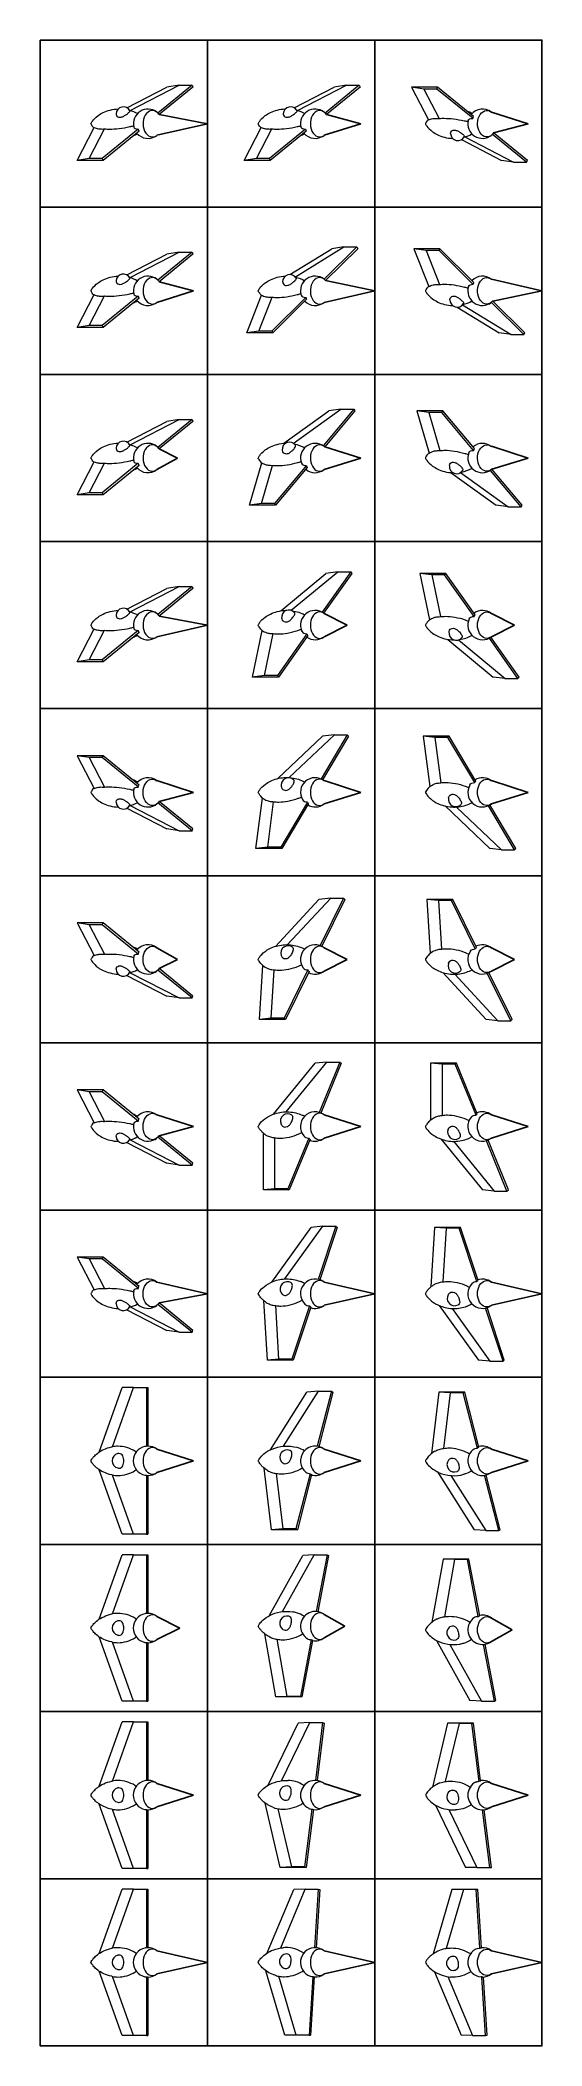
# Model space of a CAD drawing. Header units: inches. Extents: x -34 to 0, y 0 to 137.
import ezdxf

# ---------------------------------------------------------------- set-up
doc = ezdxf.new("R2010")
doc.units = ezdxf.units.IN
doc.header["$MEASUREMENT"] = 0

msp = doc.modelspace()

# ---------------------------------------------------------------- linework, layer by layer
at = {"color": 0, "linetype": 'Continuous', "lineweight": 0, "extrusion": (-0.707107, 1e-16, 0.707107)}
for p, q in [((-28.3, 132.24), (-25.57, 133.65)), ((-28.07, 132.06), (-24.74, 133.78)), ((-23.85, 133.78), (-26.18, 131.88)), ((-23.8, 133.65), (-26.1, 131.78)), ((-24.74, 133.78), (-25.57, 133.65)), ((-24.74, 133.78), (-23.85, 133.78)), ((-23.85, 133.78), (-23.8, 133.65)), ((-16.89, 132.24), (-14.16, 133.65)), ((-16.66, 132.06), (-13.33, 133.78)), ((-12.45, 133.78), (-14.78, 131.88)), ((-12.4, 133.65), (-14.69, 131.78)), ((-13.33, 133.78), (-14.16, 133.65)), ((-13.33, 133.78), (-12.45, 133.78)), ((-12.45, 133.78), (-12.4, 133.65)), ((-31.69, 128.65), (-30.53, 130.9)), ((-30.86, 128.78), (-29.82, 130.8)), ((-27.52, 130.79), (-29.98, 128.78)), ((-27.47, 130.65), (-29.92, 128.65)), ((-20.29, 128.65), (-19.13, 130.9)), ((-19.46, 128.78), (-18.41, 130.8)), ((-16.12, 130.79), (-18.57, 128.78)), ((-16.07, 130.65), (-18.52, 128.65)), ((-30.86, 128.78), (-31.69, 128.65)), ((-29.92, 128.65), (-31.69, 128.65)), ((-29.98, 128.78), (-30.86, 128.78)), ((-29.98, 128.78), (-29.92, 128.65)), ((-19.46, 128.78), (-20.29, 128.65)), ((-18.52, 128.65), (-20.29, 128.65)), ((-18.57, 128.78), (-19.46, 128.78)), ((-18.57, 128.78), (-18.52, 128.65)), ((-28.3, 120.84), (-25.57, 122.25)), ((-28.07, 120.65), (-24.74, 122.38)), ((-23.85, 122.38), (-26.18, 120.48)), ((-23.8, 122.25), (-26.1, 120.37)), ((-24.74, 122.38), (-25.57, 122.25)), ((-24.74, 122.38), (-23.85, 122.38)), ((-23.85, 122.38), (-23.8, 122.25)), ((-17.18, 120.86), (-14.33, 122.62)), ((-16.81, 120.71), (-13.51, 122.74)), ((-12.62, 122.74), (-14.84, 120.54)), ((-12.56, 122.62), (-14.75, 120.45)), ((-13.51, 122.74), (-14.33, 122.62)), ((-13.51, 122.74), (-12.62, 122.74)), ((-12.62, 122.74), (-12.56, 122.62)), ((-31.69, 117.25), (-30.53, 119.49)), ((-30.86, 117.38), (-29.82, 119.4)), ((-27.52, 119.38), (-29.98, 117.38)), ((-27.47, 119.25), (-29.92, 117.25)), ((-20.12, 116.88), (-19.11, 119.46)), ((-19.3, 117), (-18.39, 119.32)), ((-16.09, 119.3), (-18.41, 117)), ((-16.04, 119.18), (-18.35, 116.88)), ((-30.86, 117.38), (-31.69, 117.25)), ((-29.92, 117.25), (-31.69, 117.25)), ((-29.98, 117.38), (-30.86, 117.38)), ((-29.98, 117.38), (-29.92, 117.25)), ((-19.3, 117), (-20.12, 116.88)), ((-18.35, 116.88), (-20.12, 116.88)), ((-18.41, 117), (-19.3, 117)), ((-18.41, 117), (-18.35, 116.88)), ((-28.07, 109.25), (-24.74, 110.97)), ((-23.85, 110.97), (-26.18, 109.07)), ((-24.74, 110.97), (-25.57, 110.84)), ((-24.74, 110.97), (-23.85, 110.97)), ((-23.85, 110.97), (-23.8, 110.84)), ((-17.6, 109.35), (-14.52, 111.56)), ((-16.95, 109.34), (-13.7, 111.67)), ((-12.82, 111.67), (-14.91, 109.18)), ((-12.75, 111.56), (-14.81, 109.11)), ((-13.7, 111.67), (-14.52, 111.56)), ((-13.7, 111.67), (-12.82, 111.67)), ((-12.82, 111.67), (-12.75, 111.56)), ((-28.3, 109.43), (-25.57, 110.84)), ((-23.8, 110.84), (-26.1, 108.97)), ((-31.69, 105.84), (-30.53, 108.09)), ((-30.86, 105.97), (-29.82, 107.99)), ((-27.52, 107.98), (-29.98, 105.97)), ((-27.47, 107.84), (-29.92, 105.84)), ((-19.93, 105.13), (-19.09, 108.02)), ((-19.12, 105.24), (-18.36, 107.84)), ((-16.06, 107.82), (-18.23, 105.24)), ((-16, 107.7), (-18.17, 105.13)), ((-30.86, 105.97), (-31.69, 105.84)), ((-29.92, 105.84), (-31.69, 105.84)), ((-29.98, 105.97), (-30.86, 105.97)), ((-29.98, 105.97), (-29.92, 105.84)), ((-19.12, 105.24), (-19.93, 105.13)), ((-18.17, 105.13), (-19.93, 105.13)), ((-18.23, 105.24), (-19.12, 105.24)), ((-18.23, 105.24), (-18.17, 105.13)), ((-17.81, 97.92), (-14.73, 100.47)), ((-17.1, 97.95), (-13.92, 100.58)), ((-13.03, 100.58), (-14.98, 97.82)), ((-12.96, 100.47), (-14.88, 97.76)), ((-13.92, 100.58), (-14.73, 100.47)), ((-13.92, 100.58), (-13.03, 100.58)), ((-13.03, 100.58), (-12.96, 100.47)), ((-28.3, 98.03), (-25.57, 99.44)), ((-28.07, 97.84), (-24.74, 99.57)), ((-23.85, 99.57), (-26.18, 97.67)), ((-23.8, 99.44), (-26.1, 97.56)), ((-24.74, 99.57), (-25.57, 99.44)), ((-24.74, 99.57), (-23.85, 99.57)), ((-23.85, 99.57), (-23.8, 99.44)), ((-31.69, 94.44), (-30.53, 96.68)), ((-30.86, 94.57), (-29.82, 96.59)), ((-27.52, 96.57), (-29.98, 94.57)), ((-27.47, 96.44), (-29.92, 94.44)), ((-19.73, 93.4), (-19.07, 96.58)), ((-18.92, 93.51), (-18.33, 96.36)), ((-16.03, 96.35), (-18.03, 93.51)), ((-15.96, 96.23), (-17.96, 93.4)), ((-30.86, 94.57), (-31.69, 94.44)), ((-29.92, 94.44), (-31.69, 94.44)), ((-29.98, 94.57), (-30.86, 94.57)), ((-29.98, 94.57), (-29.92, 94.44)), ((-18.92, 93.51), (-19.73, 93.4)), ((-17.96, 93.4), (-19.73, 93.4)), ((-18.03, 93.51), (-18.92, 93.51)), ((-18.03, 93.51), (-17.96, 93.4)), ((-18, 86.47), (-14.95, 89.36)), ((-17.23, 86.54), (-14.15, 89.46)), ((-13.27, 89.46), (-15.05, 86.45)), ((-14.15, 89.46), (-14.95, 89.36)), ((-13.18, 89.36), (-14.95, 86.39)), ((-14.15, 89.46), (-13.27, 89.46)), ((-13.27, 89.46), (-13.18, 89.36)), ((-19.5, 81.7), (-19.04, 85.14)), ((-18.69, 81.8), (-18.29, 84.89)), ((-15.99, 84.87), (-17.81, 81.8)), ((-15.91, 84.77), (-17.73, 81.7)), ((-18.69, 81.8), (-19.5, 81.7)), ((-17.73, 81.7), (-19.5, 81.7)), ((-17.81, 81.8), (-18.69, 81.8)), ((-17.81, 81.8), (-17.73, 81.7)), ((-18.16, 75.02), (-15.2, 78.23)), ((-17.34, 75.14), (-14.4, 78.31)), ((-14.4, 78.31), (-15.2, 78.23)), ((-13.52, 78.31), (-15.12, 75.07)), ((-13.43, 78.23), (-15.01, 75.03)), ((-14.4, 78.31), (-13.52, 78.31)), ((-13.52, 78.31), (-13.43, 78.23)), ((-19.25, 70.03), (-19.02, 73.71)), ((-18.46, 70.12), (-18.25, 73.43)), ((-15.95, 73.41), (-17.57, 70.12)), ((-15.86, 73.31), (-17.49, 70.03)), ((-18.46, 70.12), (-19.25, 70.03)), ((-17.49, 70.03), (-19.25, 70.03)), ((-17.57, 70.12), (-18.46, 70.12)), ((-17.57, 70.12), (-17.49, 70.03)), ((-17.44, 63.73), (-14.67, 67.13)), ((-14.67, 67.13), (-15.46, 67.06)), ((-13.78, 67.13), (-15.19, 63.69)), ((-14.67, 67.13), (-13.78, 67.13)), ((-13.78, 67.13), (-13.69, 67.06)), ((-18.3, 63.57), (-15.46, 67.06)), ((-13.69, 67.06), (-15.08, 63.65)), ((-18.99, 58.4), (-18.99, 62.28)), ((-18.2, 58.47), (-18.2, 61.96)), ((-15.9, 61.94), (-17.32, 58.47)), ((-15.81, 61.86), (-17.23, 58.4)), ((-18.2, 58.47), (-18.99, 58.4)), ((-17.23, 58.4), (-18.99, 58.4)), ((-17.32, 58.47), (-18.2, 58.47)), ((-17.32, 58.47), (-17.23, 58.4)), ((-18.42, 52.12), (-15.73, 55.85)), ((-17.53, 52.33), (-14.94, 55.92)), ((-14.94, 55.92), (-15.73, 55.85)), ((-14.06, 55.92), (-15.25, 52.3)), ((-13.96, 55.85), (-15.14, 52.27)), ((-14.94, 55.92), (-14.06, 55.92)), ((-14.06, 55.92), (-13.96, 55.85)), ((-18.72, 46.79), (-18.96, 50.85)), ((-17.93, 46.85), (-18.15, 50.51)), ((-15.85, 50.49), (-17.05, 46.85)), ((-15.76, 50.41), (-16.95, 46.79)), ((-17.93, 46.85), (-18.72, 46.79)), ((-16.95, 46.79), (-18.72, 46.79)), ((-17.05, 46.85), (-17.93, 46.85)), ((-17.05, 46.85), (-16.95, 46.79)), ((-30.18, 40.52), (-28.63, 44.92)), ((-29.28, 40.88), (-27.85, 44.92)), ((-27.85, 44.92), (-28.63, 44.92)), ((-27.85, 44.92), (-26.97, 44.92)), ((-26.97, 44.92), (-26.97, 40.9)), ((-26.97, 44.92), (-26.86, 44.92)), ((-26.86, 44.92), (-26.86, 40.92)), ((-18.51, 40.67), (-16.02, 44.61)), ((-17.61, 40.92), (-15.23, 44.67)), ((-15.23, 44.67), (-16.02, 44.61)), ((-14.35, 44.67), (-15.32, 40.91)), ((-15.23, 44.67), (-14.35, 44.67)), ((-14.25, 44.61), (-15.21, 40.88)), ((-14.35, 44.67), (-14.25, 44.61)), ((-28.63, 34.92), (-30.18, 39.31)), ((-27.85, 34.92), (-29.28, 38.95)), ((-26.97, 38.93), (-26.97, 34.92)), ((-26.86, 38.92), (-26.86, 34.92)), ((-18.43, 35.22), (-18.93, 39.42)), ((-17.65, 35.27), (-18.1, 39.06)), ((-15.8, 39.04), (-16.77, 35.27)), ((-15.7, 38.98), (-16.67, 35.22)), ((-27.85, 34.92), (-28.63, 34.92)), ((-26.97, 34.92), (-27.85, 34.92)), ((-26.97, 34.92), (-26.86, 34.92)), ((-17.65, 35.27), (-18.43, 35.22)), ((-16.67, 35.22), (-18.43, 35.22)), ((-16.77, 35.27), (-17.65, 35.27)), ((-16.77, 35.27), (-16.67, 35.22)), ((-30.18, 29.12), (-28.63, 33.51)), ((-29.28, 29.48), (-27.85, 33.51)), ((-27.85, 33.51), (-28.63, 33.51)), ((-27.85, 33.51), (-26.97, 33.51)), ((-26.97, 33.51), (-26.97, 29.5)), ((-26.97, 33.51), (-26.86, 33.51)), ((-26.86, 33.51), (-26.86, 29.51)), ((-18.6, 29.35), (-16.31, 33.47)), ((-17.68, 29.63), (-15.53, 33.5)), ((-15.53, 33.5), (-16.31, 33.47)), ((-15.53, 33.5), (-14.64, 33.5)), ((-14.64, 33.5), (-15.38, 29.63)), ((-14.54, 33.47), (-15.27, 29.62)), ((-14.64, 33.5), (-14.54, 33.47)), ((-28.63, 23.51), (-30.18, 27.91)), ((-27.85, 23.51), (-29.28, 27.55)), ((-26.97, 27.52), (-26.97, 23.51)), ((-26.86, 27.51), (-26.86, 23.51)), ((-18.14, 23.81), (-18.9, 28.12)), ((-17.36, 23.85), (-18.05, 27.74)), ((-15.74, 27.72), (-16.47, 23.85)), ((-15.64, 27.67), (-16.37, 23.81)), ((-27.85, 23.51), (-28.63, 23.51)), ((-26.97, 23.51), (-27.85, 23.51)), ((-26.97, 23.51), (-26.86, 23.51)), ((-17.36, 23.85), (-18.14, 23.81)), ((-16.37, 23.81), (-18.14, 23.81)), ((-16.47, 23.85), (-17.36, 23.85)), ((-16.47, 23.85), (-16.37, 23.81)), ((-30.18, 17.71), (-28.63, 22.11)), ((-29.28, 18.07), (-27.85, 22.11)), ((-27.85, 22.11), (-28.63, 22.11)), ((-27.85, 22.11), (-26.97, 22.11)), ((-26.97, 22.11), (-26.97, 18.1)), ((-26.97, 22.11), (-26.86, 22.11)), ((-26.86, 22.11), (-26.86, 18.11)), ((-18.67, 17.78), (-16.61, 22.03)), ((-17.75, 18.09), (-15.83, 22.06)), ((-15.83, 22.06), (-16.61, 22.03)), ((-15.83, 22.06), (-14.95, 22.06)), ((-14.95, 22.06), (-15.44, 18.11)), ((-14.84, 22.03), (-15.33, 18.1)), ((-14.95, 22.06), (-14.84, 22.03)), ((-28.63, 12.11), (-30.18, 16.5)), ((-17.84, 12.18), (-18.86, 16.56)), ((-27.85, 12.11), (-29.28, 16.14)), ((-26.97, 16.12), (-26.97, 12.11)), ((-26.86, 16.11), (-26.86, 12.11)), ((-17.06, 12.21), (-17.99, 16.18)), ((-15.68, 16.16), (-16.18, 12.21)), ((-15.58, 16.12), (-16.07, 12.18)), ((-27.85, 12.11), (-28.63, 12.11)), ((-26.97, 12.11), (-27.85, 12.11)), ((-26.97, 12.11), (-26.86, 12.11)), ((-17.06, 12.21), (-17.84, 12.18)), ((-16.07, 12.18), (-17.84, 12.18)), ((-16.18, 12.21), (-17.06, 12.21)), ((-16.18, 12.21), (-16.07, 12.18)), ((-30.18, 6.31), (-28.63, 10.7)), ((-29.28, 6.67), (-27.85, 10.7)), ((-27.85, 10.7), (-28.63, 10.7)), ((-27.85, 10.7), (-26.97, 10.7)), ((-26.97, 10.7), (-26.97, 6.69)), ((-26.97, 10.7), (-26.86, 10.7)), ((-26.86, 10.7), (-26.86, 6.7)), ((-18.73, 6.34), (-16.92, 10.68)), ((-17.81, 6.68), (-16.14, 10.7)), ((-16.14, 10.7), (-16.92, 10.68)), ((-16.14, 10.7), (-15.25, 10.7)), ((-15.25, 10.7), (-15.5, 6.7)), ((-15.15, 10.68), (-15.4, 6.7)), ((-15.25, 10.7), (-15.15, 10.68)), ((-28.63, 0.7), (-30.18, 5.1)), ((-27.85, 0.7), (-29.28, 4.74)), ((-26.97, 4.71), (-26.97, 0.7)), ((-26.86, 4.7), (-26.86, 0.7)), ((-17.53, 0.72), (-18.82, 5.13)), ((-16.75, 0.73), (-17.93, 4.75)), ((-15.62, 4.73), (-15.87, 0.73)), ((-15.52, 4.71), (-15.77, 0.72)), ((-27.85, 0.7), (-28.63, 0.7)), ((-26.97, 0.7), (-27.85, 0.7)), ((-26.97, 0.7), (-26.86, 0.7)), ((-16.75, 0.73), (-17.53, 0.72)), ((-15.77, 0.72), (-17.53, 0.72)), ((-15.87, 0.73), (-16.75, 0.73)), ((-15.87, 0.73), (-15.77, 0.72))]:
    msp.add_line(p, q, dxfattribs=at)
at = {"color": 0, "linetype": 'Continuous', "lineweight": 0, "extrusion": (-0.707107, -1e-16, 0.707107)}
for p, q in [((-8.05, 133.52), (-8.88, 133.65)), ((-8.88, 133.65), (-7.72, 131.41)), ((-7.11, 133.65), (-8.88, 133.65)), ((-7.17, 133.52), (-8.05, 133.52)), ((-8.05, 133.52), (-7.01, 131.51)), ((-7.17, 133.52), (-7.11, 133.65)), ((-4.71, 131.52), (-7.17, 133.52)), ((-4.66, 131.65), (-7.11, 133.65)), ((-5.49, 130.07), (-2.76, 128.65)), ((-5.26, 130.25), (-1.93, 128.52)), ((-1.04, 128.52), (-3.37, 130.42)), ((-0.99, 128.65), (-3.29, 130.53)), ((-1.93, 128.52), (-2.76, 128.65)), ((-1.04, 128.52), (-0.99, 128.65)), ((-1.93, 128.52), (-1.04, 128.52)), ((-7.89, 122.49), (-8.72, 122.62)), ((-8.72, 122.62), (-7.7, 120.04)), ((-6.95, 122.62), (-8.72, 122.62)), ((-7.01, 122.49), (-7.89, 122.49)), ((-7.89, 122.49), (-6.98, 120.18)), ((-7.01, 122.49), (-6.95, 122.62)), ((-4.69, 120.19), (-7.01, 122.49)), ((-4.63, 120.32), (-6.95, 122.62)), ((-5.78, 118.63), (-2.92, 116.88)), ((-5.41, 118.79), (-2.1, 116.76)), ((-1.22, 116.76), (-3.44, 118.96)), ((-1.16, 116.88), (-3.35, 119.05)), ((-2.1, 116.76), (-2.92, 116.88)), ((-2.1, 116.76), (-1.22, 116.76)), ((-1.22, 116.76), (-1.16, 116.88)), ((-7.71, 111.44), (-8.53, 111.56)), ((-8.53, 111.56), (-7.68, 108.67)), ((-6.76, 111.56), (-8.53, 111.56)), ((-6.83, 111.44), (-7.71, 111.44)), ((-7.71, 111.44), (-6.95, 108.85)), ((-6.83, 111.44), (-6.76, 111.56)), ((-4.66, 108.86), (-6.83, 111.44)), ((-4.59, 108.99), (-6.76, 111.56)), ((-6.19, 107.34), (-3.11, 105.13)), ((-5.54, 107.35), (-2.3, 105.02)), ((-1.41, 105.02), (-3.51, 107.5)), ((-1.34, 105.13), (-3.41, 107.58)), ((-2.3, 105.02), (-3.11, 105.13)), ((-2.3, 105.02), (-1.41, 105.02)), ((-1.41, 105.02), (-1.34, 105.13)), ((-7.51, 100.37), (-8.32, 100.47)), ((-8.32, 100.47), (-7.66, 97.3)), ((-6.55, 100.47), (-8.32, 100.47)), ((-6.63, 100.37), (-7.51, 100.37)), ((-7.51, 100.37), (-6.92, 97.52)), ((-6.63, 100.37), (-6.55, 100.47)), ((-4.62, 97.53), (-6.63, 100.37)), ((-4.55, 97.65), (-6.55, 100.47)), ((-6.41, 95.96), (-3.32, 93.4)), ((-5.69, 95.93), (-2.51, 93.3)), ((-1.63, 93.3), (-3.58, 96.06)), ((-1.55, 93.4), (-3.48, 96.12)), ((-2.51, 93.3), (-3.32, 93.4)), ((-2.51, 93.3), (-1.63, 93.3)), ((-1.63, 93.3), (-1.55, 93.4)), ((-7.29, 89.27), (-8.09, 89.36)), ((-8.09, 89.36), (-7.64, 85.93)), ((-6.33, 89.36), (-8.09, 89.36)), ((-6.41, 89.27), (-7.29, 89.27)), ((-7.29, 89.27), (-6.88, 86.18)), ((-6.41, 89.27), (-6.33, 89.36)), ((-4.58, 86.2), (-6.41, 89.27)), ((-4.51, 86.3), (-6.33, 89.36)), ((-30.86, 87.9), (-31.69, 88.03)), ((-31.69, 88.03), (-30.53, 85.79)), ((-29.92, 88.03), (-31.69, 88.03)), ((-29.98, 87.9), (-30.86, 87.9)), ((-30.86, 87.9), (-29.82, 85.89)), ((-29.98, 87.9), (-29.92, 88.03)), ((-27.52, 85.9), (-29.98, 87.9)), ((-27.47, 86.03), (-29.92, 88.03)), ((-23.8, 83.03), (-26.1, 84.91)), ((-28.3, 84.45), (-25.57, 83.03)), ((-28.07, 84.63), (-24.74, 82.9)), ((-23.85, 82.9), (-26.18, 84.81)), ((-6.6, 84.6), (-3.55, 81.7)), ((-5.83, 84.53), (-2.75, 81.61)), ((-1.86, 81.61), (-3.65, 84.62)), ((-1.78, 81.7), (-3.54, 84.67)), ((-24.74, 82.9), (-25.57, 83.03)), ((-24.74, 82.9), (-23.85, 82.9)), ((-23.85, 82.9), (-23.8, 83.03)), ((-2.75, 81.61), (-3.55, 81.7)), ((-2.75, 81.61), (-1.86, 81.61)), ((-1.86, 81.61), (-1.78, 81.7)), ((-7.05, 78.14), (-7.85, 78.23)), ((-7.85, 78.23), (-7.61, 74.55)), ((-6.08, 78.23), (-7.85, 78.23)), ((-6.17, 78.14), (-7.05, 78.14)), ((-7.05, 78.14), (-6.84, 74.84)), ((-6.17, 78.14), (-6.08, 78.23)), ((-4.54, 74.85), (-6.17, 78.14)), ((-4.46, 74.95), (-6.08, 78.23)), ((-30.86, 76.5), (-31.69, 76.63)), ((-31.69, 76.63), (-30.53, 74.39)), ((-29.92, 76.63), (-31.69, 76.63)), ((-29.98, 76.5), (-30.86, 76.5)), ((-30.86, 76.5), (-29.82, 74.48)), ((-29.98, 76.5), (-29.92, 76.63)), ((-27.52, 74.49), (-29.98, 76.5)), ((-27.47, 74.63), (-29.92, 76.63)), ((-28.3, 73.04), (-25.57, 71.63)), ((-28.07, 73.22), (-24.74, 71.5)), ((-23.85, 71.5), (-26.18, 73.4)), ((-23.8, 71.63), (-26.1, 73.51)), ((-6.76, 73.24), (-3.79, 70.03)), ((-5.94, 73.12), (-3, 69.95)), ((-2.11, 69.95), (-3.72, 73.19)), ((-2.02, 70.03), (-3.61, 73.23)), ((-24.74, 71.5), (-25.57, 71.63)), ((-24.74, 71.5), (-23.85, 71.5)), ((-23.85, 71.5), (-23.8, 71.63)), ((-3, 69.95), (-3.79, 70.03)), ((-3, 69.95), (-2.11, 69.95)), ((-2.11, 69.95), (-2.02, 70.03)), ((-6.8, 66.98), (-7.59, 67.06)), ((-7.59, 67.06), (-7.59, 63.17)), ((-5.82, 67.06), (-7.59, 67.06)), ((-5.91, 66.98), (-6.8, 66.98)), ((-6.8, 66.98), (-6.8, 63.49)), ((-5.91, 66.98), (-5.82, 67.06)), ((-4.49, 63.51), (-5.91, 66.98)), ((-4.41, 63.59), (-5.82, 67.06)), ((-30.86, 65.1), (-31.69, 65.23)), ((-31.69, 65.23), (-30.53, 62.98)), ((-29.92, 65.23), (-31.69, 65.23)), ((-29.98, 65.1), (-30.86, 65.1)), ((-30.86, 65.1), (-29.82, 63.08)), ((-29.98, 65.1), (-29.92, 65.23)), ((-27.52, 63.09), (-29.98, 65.1)), ((-27.47, 63.23), (-29.92, 65.23)), ((-28.3, 61.64), (-25.57, 60.23)), ((-28.07, 61.82), (-24.74, 60.1)), ((-23.85, 60.1), (-26.18, 62)), ((-23.8, 60.23), (-26.1, 62.1)), ((-6.9, 61.88), (-4.05, 58.4)), ((-6.03, 61.72), (-3.26, 58.32)), ((-2.38, 58.32), (-3.78, 61.76)), ((-2.28, 58.4), (-3.67, 61.8)), ((-24.74, 60.1), (-25.57, 60.23)), ((-23.85, 60.1), (-23.8, 60.23)), ((-24.74, 60.1), (-23.85, 60.1)), ((-3.26, 58.32), (-4.05, 58.4)), ((-3.26, 58.32), (-2.38, 58.32)), ((-2.38, 58.32), (-2.28, 58.4)), ((-7.31, 55.85), (-7.56, 51.79)), ((-6.53, 55.79), (-7.31, 55.85)), ((-5.55, 55.85), (-7.31, 55.85)), ((-6.53, 55.79), (-6.75, 52.13)), ((-5.64, 55.79), (-6.53, 55.79)), ((-5.64, 55.79), (-5.55, 55.85)), ((-4.44, 52.15), (-5.64, 55.79)), ((-4.35, 52.23), (-5.55, 55.85)), ((-30.86, 53.69), (-31.69, 53.82)), ((-31.69, 53.82), (-30.53, 51.58)), ((-29.92, 53.82), (-31.69, 53.82)), ((-29.98, 53.69), (-30.86, 53.69)), ((-30.86, 53.69), (-29.82, 51.67)), ((-29.98, 53.69), (-29.92, 53.82)), ((-27.52, 51.69), (-29.98, 53.69)), ((-27.47, 51.82), (-29.92, 53.82)), ((-23.8, 48.82), (-26.1, 50.7)), ((-28.3, 50.23), (-25.57, 48.82)), ((-28.07, 50.42), (-24.74, 48.69)), ((-23.85, 48.69), (-26.18, 50.59)), ((-7.01, 50.52), (-4.33, 46.79)), ((-6.12, 50.31), (-3.54, 46.73)), ((-2.65, 46.73), (-3.85, 50.34)), ((-2.56, 46.79), (-3.74, 50.37)), ((-24.74, 48.69), (-25.57, 48.82)), ((-24.74, 48.69), (-23.85, 48.69)), ((-23.85, 48.69), (-23.8, 48.82)), ((-3.54, 46.73), (-4.33, 46.79)), ((-3.54, 46.73), (-2.65, 46.73)), ((-2.65, 46.73), (-2.56, 46.79)), ((-7.03, 44.61), (-7.53, 40.41)), ((-6.25, 44.56), (-7.03, 44.61)), ((-5.26, 44.61), (-7.03, 44.61)), ((-6.25, 44.56), (-6.7, 40.77)), ((-5.36, 44.56), (-6.25, 44.56)), ((-5.36, 44.56), (-5.26, 44.61)), ((-4.39, 40.79), (-5.36, 44.56)), ((-4.29, 40.86), (-5.26, 44.61)), ((-7.11, 39.16), (-4.61, 35.22)), ((-6.2, 38.92), (-3.83, 35.17)), ((-2.94, 35.17), (-3.91, 38.93)), ((-2.84, 35.22), (-3.8, 38.95)), ((-3.83, 35.17), (-4.61, 35.22)), ((-3.83, 35.17), (-2.94, 35.17)), ((-2.94, 35.17), (-2.84, 35.22)), ((-6.74, 33.22), (-7.5, 28.91)), ((-5.95, 33.18), (-6.74, 33.22)), ((-4.97, 33.22), (-6.74, 33.22)), ((-5.95, 33.18), (-6.64, 29.28)), ((-5.07, 33.18), (-5.95, 33.18)), ((-5.07, 33.18), (-4.97, 33.22)), ((-4.34, 29.3), (-5.07, 33.18)), ((-4.24, 29.35), (-4.97, 33.22)), ((-7.19, 27.67), (-4.91, 23.56)), ((-6.28, 27.39), (-4.12, 23.52)), ((-3.24, 23.52), (-3.97, 27.39)), ((-3.14, 23.56), (-3.87, 27.4)), ((-4.12, 23.52), (-4.91, 23.56)), ((-4.12, 23.52), (-3.24, 23.52)), ((-3.24, 23.52), (-3.14, 23.56)), ((-6.43, 22.03), (-7.46, 17.65)), ((-5.65, 22), (-6.59, 18.03)), ((-5.65, 22), (-6.43, 22.03)), ((-4.67, 22.03), (-6.43, 22.03)), ((-4.77, 22), (-5.65, 22)), ((-4.77, 22), (-4.67, 22.03)), ((-4.28, 18.05), (-4.77, 22)), ((-4.18, 18.09), (-4.67, 22.03)), ((-7.26, 16.43), (-5.21, 12.18)), ((-6.34, 16.12), (-4.43, 12.16)), ((-3.54, 12.16), (-4.04, 16.11)), ((-3.44, 12.18), (-3.93, 16.11)), ((-4.43, 12.16), (-5.21, 12.18)), ((-4.43, 12.16), (-3.54, 12.16)), ((-3.54, 12.16), (-3.44, 12.18)), ((-6.13, 10.68), (-7.42, 6.28)), ((-5.35, 10.67), (-6.53, 6.65)), ((-5.35, 10.67), (-6.13, 10.68)), ((-4.36, 10.68), (-6.13, 10.68)), ((-4.47, 10.67), (-5.35, 10.67)), ((-4.47, 10.67), (-4.36, 10.68)), ((-4.22, 6.67), (-4.47, 10.67)), ((-4.11, 6.7), (-4.36, 10.68)), ((-7.32, 5.06), (-5.51, 0.72)), ((-6.41, 4.73), (-4.73, 0.71)), ((-3.85, 0.71), (-4.1, 4.7)), ((-3.74, 0.72), (-3.99, 4.7)), ((-4.73, 0.71), (-5.51, 0.72)), ((-4.73, 0.71), (-3.85, 0.71)), ((-3.85, 0.71), (-3.74, 0.72))]:
    msp.add_line(p, q, dxfattribs=at)
for p, q in [((-26.1, 131.78), (-22.81, 131.15)), ((-14.69, 131.78), (-12.34, 131.15)), ((-0.94, 131.15), (-3.44, 131.95)), ((-22.81, 131.15), (-26.25, 130.36)), ((-12.34, 131.15), (-14.85, 130.36)), ((-3.29, 130.53), (-0.94, 131.15)), ((-11.4, 119.75), (-14.75, 120.45)), ((-3.44, 120.54), (0, 119.75)), ((-23.75, 119.75), (-26.25, 118.96)), ((-26.1, 120.37), (-23.75, 119.75)), ((-14.85, 118.96), (-11.4, 119.75)), ((0, 119.75), (-3.35, 119.05)), ((-24.84, 108.34), (-26.25, 107.55)), ((-26.1, 108.97), (-24.84, 108.34)), ((-14.85, 107.55), (-12.34, 108.34)), ((-12.34, 108.34), (-14.81, 109.11)), ((-3.44, 109.14), (-0.94, 108.34)), ((-0.94, 108.34), (-3.41, 107.58)), ((-26.1, 97.56), (-22.81, 96.94)), ((-13.28, 96.94), (-14.85, 97.73)), ((-3.44, 97.73), (-1.87, 96.94)), ((-22.81, 96.94), (-26.25, 96.15)), ((-14.85, 96.15), (-13.28, 96.94)), ((-1.87, 96.94), (-3.44, 96.15)), ((-23.75, 85.53), (-26.25, 86.33)), ((-12.34, 85.53), (-14.85, 86.33)), ((-3.44, 86.33), (-0.94, 85.53)), ((-26.1, 84.91), (-23.75, 85.53)), ((-14.85, 84.74), (-12.34, 85.53)), ((-0.94, 85.53), (-3.44, 84.74)), ((-24.84, 74.13), (-26.25, 74.92)), ((-26.1, 73.51), (-24.84, 74.13)), ((-13.28, 74.13), (-14.85, 74.92)), ((-14.85, 73.34), (-13.28, 74.13)), ((-3.44, 74.92), (-1.87, 74.13)), ((-1.87, 74.13), (-3.44, 73.34)), ((-23.75, 62.73), (-26.25, 63.52)), ((-12.34, 62.73), (-14.85, 63.52)), ((-3.44, 63.52), (-0.94, 62.73)), ((-26.1, 62.1), (-23.75, 62.73)), ((-14.85, 61.93), (-12.34, 62.73)), ((-0.94, 62.73), (-3.44, 61.93)), ((-22.81, 51.32), (-26.25, 52.11)), ((-11.4, 51.32), (-14.85, 52.11)), ((-3.44, 52.11), (0, 51.32)), ((-26.1, 50.7), (-22.81, 51.32)), ((-14.85, 50.53), (-11.4, 51.32)), ((0, 51.32), (-3.44, 50.53)), ((-23.75, 39.92), (-26.25, 40.71)), ((-26.25, 39.12), (-23.75, 39.92)), ((-12.34, 39.92), (-14.85, 40.71)), ((-12.34, 39.92), (-14.85, 39.12)), ((-0.94, 39.92), (-3.44, 40.71)), ((-0.94, 39.92), (-3.44, 39.12)), ((-24.68, 28.51), (-26.25, 29.3)), ((-14.85, 29.43), (-13.43, 28.64)), ((-2.03, 28.39), (-3.44, 29.18)), ((-26.25, 27.72), (-24.68, 28.51)), ((-13.43, 28.64), (-14.85, 27.84)), ((-3.44, 27.59), (-2.03, 28.39)), ((-23.75, 17.11), (-26.25, 17.9)), ((-12.34, 17.11), (-14.85, 17.9)), ((-3.44, 17.9), (-0.94, 17.11)), ((-26.25, 16.31), (-23.75, 17.11)), ((-14.85, 16.31), (-12.34, 17.11)), ((-0.94, 17.11), (-3.44, 16.31)), ((-22.81, 5.7), (-26.25, 6.49)), ((-26.25, 4.91), (-22.81, 5.7)), ((-11.4, 5.7), (-14.85, 6.49)), ((-14.85, 4.91), (-11.4, 5.7)), ((-3.44, 6.49), (0, 5.7)), ((0, 5.7), (-3.44, 4.91))]:
    msp.add_line(p, q)
for points in [[(-34.21, 136.86), (-34.21, 125.45), (-22.81, 125.45), (-22.81, 136.86)], [(-22.81, 136.86), (-22.81, 125.45), (-11.4, 125.45), (-11.4, 136.86)], [(-11.4, 125.45), (-11.4, 136.86), (0, 136.86), (0, 125.45)], [(-34.21, 125.45), (-34.21, 114.05), (-22.81, 114.05), (-22.81, 125.45)], [(-22.81, 125.45), (-22.81, 114.05), (-11.4, 114.05), (-11.4, 125.45)], [(-11.4, 114.05), (-11.4, 125.45), (0, 125.45), (0, 114.05)], [(-34.21, 114.05), (-34.21, 102.64), (-22.81, 102.64), (-22.81, 114.05)], [(-22.81, 114.05), (-22.81, 102.64), (-11.4, 102.64), (-11.4, 114.05)], [(-11.4, 102.64), (-11.4, 114.05), (0, 114.05), (0, 102.64)], [(-34.21, 102.64), (-34.21, 91.24), (-22.81, 91.24), (-22.81, 102.64)], [(-22.81, 102.64), (-22.81, 91.24), (-11.4, 91.24), (-11.4, 102.64)], [(-11.4, 91.24), (-11.4, 102.64), (0, 102.64), (0, 91.24)], [(-34.21, 79.83), (-34.21, 91.24), (-22.81, 91.24), (-22.81, 79.83)], [(-22.81, 91.24), (-22.81, 79.83), (-11.4, 79.83), (-11.4, 91.24)], [(-11.4, 79.83), (-11.4, 91.24), (0, 91.24), (0, 79.83)], [(-34.21, 68.43), (-34.21, 79.83), (-22.81, 79.83), (-22.81, 68.43)], [(-22.81, 79.83), (-22.81, 68.43), (-11.4, 68.43), (-11.4, 79.83)], [(-11.4, 68.43), (-11.4, 79.83), (0, 79.83), (0, 68.43)], [(-34.21, 57.02), (-34.21, 68.43), (-22.81, 68.43), (-22.81, 57.02)], [(-22.81, 68.43), (-22.81, 57.02), (-11.4, 57.02), (-11.4, 68.43)], [(-11.4, 57.02), (-11.4, 68.43), (0, 68.43), (0, 57.02)], [(-34.21, 45.62), (-34.21, 57.02), (-22.81, 57.02), (-22.81, 45.62)], [(-22.81, 57.02), (-22.81, 45.62), (-11.4, 45.62), (-11.4, 57.02)], [(-11.4, 45.62), (-11.4, 57.02), (0, 57.02), (0, 45.62)], [(-34.21, 45.62), (-34.21, 34.21), (-22.81, 34.21), (-22.81, 45.62)], [(-22.81, 45.62), (-22.81, 34.21), (-11.4, 34.21), (-11.4, 45.62)], [(-11.4, 34.21), (-11.4, 45.62), (0, 45.62), (0, 34.21)], [(-34.21, 34.21), (-34.21, 22.81), (-22.81, 22.81), (-22.81, 34.21)], [(-22.81, 34.21), (-22.81, 22.81), (-11.4, 22.81), (-11.4, 34.21)], [(-11.4, 22.81), (-11.4, 34.21), (0, 34.21), (0, 22.81)], [(-34.21, 22.81), (-34.21, 11.4), (-22.81, 11.4), (-22.81, 22.81)], [(-22.81, 22.81), (-22.81, 11.4), (-11.4, 11.4), (-11.4, 22.81)], [(-11.4, 11.4), (-11.4, 22.81), (0, 22.81), (0, 11.4)], [(-34.21, 11.4), (-34.21, 0), (-22.81, 0), (-22.81, 11.4)], [(-22.81, 11.4), (-22.81, 0), (-11.4, 0), (-11.4, 11.4)], [(-11.4, 0), (-11.4, 11.4), (0, 11.4), (0, 0)]]:
    msp.add_lwpolyline(points, close=True)
at = {"color": 0, "linetype": 'Continuous', "lineweight": 0}
for centre, radius, start, end in [((-28.54, 131.8), 0.5, 26.7728, 177.2401), ((-26.86, 131.15), 1, 52.4083, 192.9801), ((-17.14, 131.8), 0.5, 26.7728, 177.2401), ((-15.46, 131.15), 1, 52.4083, 192.9801), ((-4.05, 131.15), 1, 52.4083, 140.7685), ((-26.86, 131.15), 1, 219.2315, 307.5917), ((-15.46, 131.15), 1, 219.2315, 307.5917), ((-5.73, 130.5), 0.5, 182.7599, 333.2272), ((-4.05, 131.15), 1, 167.0199, 307.5917), ((-28.54, 120.4), 0.5, 26.7728, 177.2401), ((-26.86, 119.75), 1, 52.4083, 192.9801), ((-17.18, 120.36), 0.5, 30.8374, 180.7172), ((-15.46, 119.75), 1, 52.4083, 196.8959), ((-4.05, 119.75), 1, 52.4083, 135.2809), ((-26.86, 119.75), 1, 219.2315, 307.5917), ((-5.77, 119.13), 0.5, 179.2828, 329.1626), ((-4.05, 119.75), 1, 163.1041, 307.5917), ((-15.46, 119.75), 1, 224.7191, 307.5917), ((-28.54, 108.99), 0.5, 26.7728, 177.2401), ((-26.86, 108.34), 1, 52.4083, 192.9801), ((-17.21, 108.92), 0.5, 35.1098, 184.4235), ((-15.46, 108.34), 1, 52.4083, 200.9873), ((-4.05, 108.34), 1, 159.0127, 307.5917), ((-4.05, 108.34), 1, 52.4083, 130.1207), ((-26.86, 108.34), 1, 219.2315, 307.5917), ((-15.46, 108.34), 1, 229.8793, 307.5917), ((-5.81, 107.77), 0.5, 175.5765, 324.8902), ((-28.54, 97.59), 0.5, 26.7728, 177.2401), ((-26.86, 96.94), 1, 52.4083, 192.9801), ((-17.25, 97.47), 0.5, 39.6313, 188.4393), ((-15.46, 96.94), 1, 52.4083, 205.2902), ((-4.05, 96.94), 1, 154.7098, 307.5917), ((-4.05, 96.94), 1, 52.4083, 125.2644), ((-26.86, 96.94), 1, 219.2315, 307.5917), ((-15.46, 96.94), 1, 234.7356, 307.5917), ((-5.84, 96.41), 0.5, 171.5607, 320.3687), ((-26.86, 85.53), 1, 52.4083, 140.7685), ((-17.28, 86.02), 0.5, 44.4488, 192.87), ((-15.46, 85.53), 1, 52.4083, 209.8415), ((-4.05, 85.53), 1, 52.4083, 120.6821), ((-28.54, 84.89), 0.5, 182.7599, 333.2272), ((-26.86, 85.53), 1, 167.0199, 307.5917), ((-5.87, 85.05), 0.5, 167.13, 315.5512), ((-4.05, 85.53), 1, 150.1585, 307.5917), ((-15.46, 85.53), 1, 239.3179, 307.5917), ((-26.86, 74.13), 1, 167.0199, 307.5917), ((-26.86, 74.13), 1, 52.4083, 140.7685), ((-17.31, 74.56), 0.5, 49.6159, 197.8551), ((-15.46, 74.13), 1, 52.4083, 214.6774), ((-4.05, 74.13), 1, 145.3226, 307.5917), ((-4.05, 74.13), 1, 52.4083, 116.341), ((-28.54, 73.48), 0.5, 182.7599, 333.2272), ((-15.46, 74.13), 1, 243.659, 307.5917), ((-5.9, 73.7), 0.5, 162.1449, 310.3841), ((-26.86, 62.73), 1, 52.4083, 140.7685), ((-17.33, 63.1), 0.5, 55.1944, 203.5751), ((-15.46, 62.73), 1, 52.4083, 219.8311), ((-4.05, 62.73), 1, 140.1689, 307.5917), ((-4.05, 62.73), 1, 52.4083, 112.2077), ((-28.54, 62.08), 0.5, 182.7599, 333.2272), ((-26.86, 62.73), 1, 167.0199, 307.5917), ((-15.46, 62.73), 1, 247.7923, 307.5917), ((-5.93, 62.35), 0.5, 156.4249, 304.8056), ((-26.86, 51.32), 1, 52.4083, 140.7685), ((-17.35, 51.64), 0.5, 61.2563, 210.2467), ((-15.46, 51.32), 1, 52.4083, 225.3288), ((-4.05, 51.32), 1, 134.6712, 307.5917), ((-4.05, 51.32), 1, 52.4083, 108.2489), ((-28.54, 50.67), 0.5, 182.7599, 333.2272), ((-26.86, 51.32), 1, 167.0199, 307.5917), ((-5.95, 51), 0.5, 149.7533, 298.7437), ((-15.46, 51.32), 1, 251.7511, 307.5917), ((-28.81, 39.92), 0.5, 101.783, 258.217), ((-26.86, 39.92), 1, 102.2473, 257.7527), ((-26.86, 39.92), 1, 52.4083, 90), ((-17.37, 40.17), 0.5, 67.884, 218.0818), ((-15.46, 39.92), 1, 52.4083, 231.1848), ((-5.97, 39.66), 0.5, 141.9182, 292.116), ((-4.05, 39.92), 1, 128.8152, 307.5917), ((-4.05, 39.92), 1, 52.4083, 104.4328), ((-26.86, 39.92), 1, 270, 307.5917), ((-15.46, 39.92), 1, 255.5672, 307.5917), ((-28.81, 28.51), 0.5, 101.783, 258.217), ((-26.86, 28.51), 1, 102.2473, 257.7527), ((-26.86, 28.51), 1, 52.4083, 90), ((-17.38, 28.83), 0.5, 75.1703, 227.1668), ((-15.46, 28.64), 1, 52.4083, 237.3956), ((-4.05, 28.39), 1, 122.6044, 307.5917), ((-4.05, 28.39), 1, 52.4083, 100.7286), ((-26.86, 28.51), 1, 270, 307.5917), ((-15.46, 28.64), 1, 259.2714, 307.5917), ((-5.98, 28.19), 0.5, 132.8332, 284.8297), ((-26.86, 17.11), 1, 102.2473, 257.7527), ((-26.86, 17.11), 1, 52.4083, 90), ((-15.46, 17.11), 1, 52.4083, 243.934), ((-4.05, 17.11), 1, 116.066, 307.5917), ((-4.05, 17.11), 1, 52.4083, 97.1071), ((-28.81, 17.11), 0.5, 101.783, 258.217), ((-17.39, 17.24), 0.5, 83.2105, 237.2822), ((-5.99, 16.98), 0.5, 122.7178, 276.7895), ((-26.86, 17.11), 1, 270, 307.5917), ((-15.46, 17.11), 1, 262.8929, 307.5917), ((-28.81, 5.7), 0.5, 101.783, 258.217), ((-26.86, 5.7), 1, 102.2473, 257.7527), ((-26.86, 5.7), 1, 52.4083, 90), ((-17.4, 5.77), 0.5, 92.0806, 247.8547), ((-15.46, 5.7), 1, 95.1471, 250.7464), ((-15.46, 5.7), 1, 52.4083, 90), ((-6, 5.64), 0.5, 112.1453, 267.9194), ((-4.05, 5.7), 1, 109.2536, 264.8529), ((-4.05, 5.7), 1, 52.4083, 93.54), ((-26.86, 5.7), 1, 270, 307.5917), ((-15.46, 5.7), 1, 266.46, 307.5917), ((-4.05, 5.7), 1, 270, 307.5917)]:
    msp.add_arc(centre, radius, start, end, dxfattribs=at)
for centre, major_axis, ratio, start_param, end_param in [((-26.56, 131.15), (0, -0.902), 0.707107, 2.335796, 6.781706), ((-15.15, 131.15), (0, -0.902), 0.707107, 2.335796, 6.781706), ((-26.91, 131.28), (-0.915, -0.374), 0.353553, 6.22581, 6.99691), ((-26.86, 131.15), (0, 1), 0.707107, 1.943827, 2.094395), ((-15.51, 131.28), (-0.915, -0.374), 0.353553, 6.22581, 6.99691), ((-15.46, 131.15), (0, 1), 0.707107, 1.943827, 2.094395), ((-26.56, 119.75), (0, -0.902), 0.707107, 2.335796, 6.781706), ((-15.15, 119.75), (0, -0.902), 0.707107, 2.459463, 6.781706), ((-26.91, 119.88), (-0.915, -0.374), 0.353553, 6.22581, 6.99691), ((-26.86, 119.75), (0, 1), 0.707107, 1.943827, 2.094395), ((-15.52, 119.87), (-0.886, -0.439), 0.40558, 6.215816, 6.969496), ((-15.46, 119.75), (0, 1), 0.707107, 2.031093, 2.181662), ((-26.91, 108.47), (-0.915, -0.374), 0.353553, 6.22581, 6.99691), ((-26.56, 108.34), (0, -0.902), 0.707107, 2.335796, 6.781706), ((-15.15, 108.34), (0, -0.902), 0.707107, 2.581318, 6.781706), ((-26.86, 108.34), (0, 1), 0.707107, 1.943827, 2.094395), ((-15.53, 108.46), (-0.85, -0.505), 0.454519, 6.205691, 6.936876), ((-15.46, 108.34), (0, 1), 0.707107, 2.11836, 2.268928), ((-26.56, 96.94), (0, -0.902), 0.707107, 2.335796, 6.781706), ((-15.15, 96.94), (0, -0.902), 0.707107, 2.643072, 6.781706), ((-26.91, 97.07), (-0.915, -0.374), 0.353553, 6.22581, 6.99691), ((-26.86, 96.94), (0, 1), 0.707107, 1.943827, 2.094395), ((-15.53, 97.05), (-0.807, -0.571), 0.5, 6.195479, 6.898665), ((-15.46, 96.94), (0, -1), 0.707107, 5.347219, 5.497787), ((-15.15, 85.53), (0, -0.902), 0.707107, 2.643072, 6.781706), ((-15.54, 85.63), (-0.756, -0.637), 0.541675, 6.185263, 6.854474), ((-15.46, 85.53), (0, -1), 0.707107, 5.434485, 5.585054), ((-15.15, 74.13), (0, -0.902), 0.707107, 2.643072, 6.781706), ((-15.54, 74.22), (-0.696, -0.703), 0.579228, 6.175171, 6.803949), ((-15.46, 74.13), (0, -1), 0.707107, 5.521752, 5.67232), ((-15.15, 62.73), (0, -0.902), 0.707107, 2.643072, 6.781706), ((-15.55, 62.8), (-0.625, -0.766), 0.612372, 6.165394, 6.746833), ((-15.46, 62.73), (0, -1), 0.707107, 5.609018, 5.759587), ((-15.15, 51.32), (0, -0.902), 0.707107, 2.643072, 6.781706), ((-15.55, 51.38), (-0.544, -0.825), 0.640856, 6.156189, 6.683037), ((-15.46, 51.32), (0, -1), 0.707107, 5.696285, 5.846853), ((-26.56, 39.92), (0, -0.902), 0.707107, 2.643072, 6.781706), ((-26.97, 39.92), (0, -0.989), 0.707107, 3.141593, 3.293897), ((-26.86, 39.92), (0, -1), 0.707107, 3.141593, 3.292161), ((-15.15, 39.92), (0, -0.902), 0.707107, 2.643072, 6.781706), ((-26.97, 39.92), (0, -0.989), 0.707107, 6.130881, 6.283185), ((-26.86, 39.92), (0, -1), 0.707107, 6.132617, 6.283185), ((-15.56, 39.97), (-0.452, -0.879), 0.664463, 6.147878, 6.612734), ((-15.46, 39.92), (0, -1), 0.707107, 5.783551, 5.934119), ((-26.56, 28.51), (0, -0.902), 0.707107, 2.643072, 6.781706), ((-26.97, 28.51), (0, -0.989), 0.707107, 3.141593, 3.293897), ((-26.86, 28.51), (0, -1), 0.707107, 3.141593, 3.292161), ((-15.15, 28.64), (0, -0.902), 0.707107, 2.643072, 6.781706), ((-26.97, 28.51), (0, -0.989), 0.707107, 6.130881, 6.283185), ((-26.86, 28.51), (0, -1), 0.707107, 6.132617, 6.283185), ((-15.56, 28.67), (-0.35, -0.925), 0.683013, 6.140833, 6.536447), ((-15.46, 28.64), (0, -1), 0.707107, 5.870818, 6.021386), ((-26.56, 17.11), (0, -0.902), 0.707107, 2.643072, 6.781706), ((-26.97, 17.11), (0, -0.989), 0.707107, 3.141593, 3.293897), ((-26.86, 17.11), (0, -1), 0.707107, 3.141593, 3.292161), ((-15.15, 17.11), (0, -0.902), 0.707107, 2.643072, 6.781706), ((-26.97, 17.11), (0, -0.989), 0.707107, 6.130881, 6.283185), ((-26.86, 17.11), (0, -1), 0.707107, 6.132617, 6.283185), ((-15.56, 17.13), (-0.239, -0.959), 0.696364, 6.13544, 6.455119), ((-15.46, 17.11), (0, -1), 0.707107, 5.958084, 6.108652), ((-26.56, 5.7), (0, -0.902), 0.707107, 2.643072, 6.781706), ((-26.97, 5.7), (0, -0.989), 0.707107, 3.141593, 3.293897), ((-26.86, 5.7), (0, -1), 0.707107, 3.141593, 3.292161), ((-15.15, 5.7), (0, -0.902), 0.707107, 2.643072, 6.781706), ((-15.56, 5.72), (-0.121, -0.981), 0.704416, 3.228529, 3.292736), ((-15.46, 5.7), (0, -1), 0.707107, 3.141593, 3.204894), ((-26.97, 5.7), (0, -0.989), 0.707107, 6.130881, 6.283185), ((-26.86, 5.7), (0, -1), 0.707107, 6.132617, 6.283185), ((-15.56, 5.72), (-0.121, -0.981), 0.704416, 6.132042, 6.370121), ((-15.46, 5.7), (0, -1), 0.707107, 6.045351, 6.195919)]:
    msp.add_ellipse(centre, major_axis=major_axis, ratio=ratio, start_param=start_param, end_param=end_param, dxfattribs=at)
at = {"color": 0, "linetype": 'Continuous', "lineweight": 0, "extrusion": (-3e-16, 0, -1)}
for centre in [(-4.11, 131.02), (-26.91, 85.4), (-26.91, 74), (-26.91, 62.6), (-26.91, 51.19)]:
    msp.add_ellipse(centre, major_axis=(-0.915, 0.374), ratio=0.353553, start_param=6.22581, end_param=6.99691, dxfattribs=at)
at = {"color": 0, "linetype": 'Continuous', "lineweight": 0, "extrusion": (-5e-16, 1e-16, -1)}
for centre, major_axis, start_param, end_param in [((-4.05, 131.15), (0, -1), 1.943827, 2.094395), ((-3.75, 119.75), (0, 0.902), 2.459463, 6.781706), ((-4.05, 108.34), (0, -1), 2.11836, 2.268928), ((-4.05, 85.53), (0, 1), 5.434485, 5.585054), ((-26.86, 85.53), (0, -1), 1.943827, 2.094395), ((-26.86, 74.13), (0, -1), 1.943827, 2.094395), ((-4.05, 74.13), (0, 1), 5.521752, 5.67232), ((-26.86, 62.73), (0, -1), 1.943827, 2.094395), ((-26.86, 51.32), (0, -1), 1.943827, 2.094395)]:
    msp.add_ellipse(centre, major_axis=major_axis, ratio=0.707107, start_param=start_param, end_param=end_param, dxfattribs=at)
at = {"color": 0, "linetype": 'Continuous', "lineweight": 0, "extrusion": (-5e-16, 0, -1)}
for centre, major_axis, ratio, start_param, end_param in [((-3.75, 131.15), (0, 0.902), 0.707107, 2.335796, 6.781706), ((-4.05, 119.75), (0, -1), 0.707107, 2.031093, 2.181662), ((-4.12, 108.23), (-0.85, 0.505), 0.454519, 6.205691, 6.936876), ((-3.75, 108.34), (0, 0.902), 0.707107, 2.581318, 6.781706), ((-4.05, 96.94), (0, 1), 0.707107, 5.347219, 5.497787), ((-3.75, 96.94), (0, 0.902), 0.707107, 2.643072, 6.781706), ((-26.56, 85.53), (0, 0.902), 0.707107, 2.335796, 6.781706), ((-3.75, 85.53), (0, 0.902), 0.707107, 2.643072, 6.781706), ((-4.13, 85.44), (-0.756, 0.637), 0.541675, 6.185263, 6.854474), ((-26.56, 74.13), (0, 0.902), 0.707107, 2.335796, 6.781706), ((-3.75, 74.13), (0, 0.902), 0.707107, 2.643072, 6.781706), ((-26.56, 62.73), (0, 0.902), 0.707107, 2.335796, 6.781706), ((-4.14, 62.65), (-0.625, 0.766), 0.612372, 6.165394, 6.746833), ((-4.05, 62.73), (0, 1), 0.707107, 5.609018, 5.759587), ((-3.75, 62.73), (0, 0.902), 0.707107, 2.643072, 6.781706), ((-26.56, 51.32), (0, 0.902), 0.707107, 2.335796, 6.781706), ((-4.05, 51.32), (0, 1), 0.707107, 5.696285, 5.846853), ((-3.75, 51.32), (0, 0.902), 0.707107, 2.643072, 6.781706), ((-3.75, 39.92), (0, 0.902), 0.707107, 2.643072, 6.781706), ((-4.05, 39.92), (0, 1), 0.707107, 5.783551, 5.934119), ((-3.75, 28.39), (0, 0.902), 0.707107, 2.643072, 6.781706), ((-4.05, 28.39), (0, 1), 0.707107, 5.870818, 6.021386), ((-4.16, 17.08), (-0.239, 0.959), 0.696364, 6.13544, 6.455119), ((-3.75, 17.11), (0, 0.902), 0.707107, 2.643072, 6.781706), ((-4.05, 17.11), (0, 1), 0.707107, 5.958084, 6.108652), ((-3.75, 5.7), (0, 0.902), 0.707107, 2.643072, 6.781706), ((-4.16, 5.69), (-0.121, 0.981), 0.704416, 6.132042, 6.370121), ((-4.05, 5.7), (0, 1), 0.707107, 6.045351, 6.195919), ((-4.16, 5.69), (-0.121, 0.981), 0.704416, 3.228529, 3.292736), ((-4.05, 5.7), (0, 1), 0.707107, 3.141593, 3.204894)]:
    msp.add_ellipse(centre, major_axis=major_axis, ratio=ratio, start_param=start_param, end_param=end_param, dxfattribs=at)
at = {"color": 0, "linetype": 'Continuous', "lineweight": 0, "extrusion": (-4e-16, 0, -1)}
for centre, major_axis, ratio, start_param, end_param in [((-4.11, 119.63), (-0.886, 0.439), 0.40558, 6.215816, 6.969496), ((-4.13, 96.83), (-0.807, 0.571), 0.5, 6.195479, 6.898665), ((-4.14, 74.04), (-0.696, 0.703), 0.579228, 6.175171, 6.803949), ((-4.15, 51.26), (-0.544, 0.825), 0.640856, 6.156189, 6.683037), ((-4.16, 28.35), (-0.35, 0.925), 0.683013, 6.140833, 6.536447)]:
    msp.add_ellipse(centre, major_axis=major_axis, ratio=ratio, start_param=start_param, end_param=end_param, dxfattribs=at)
at = {"color": 0, "linetype": 'Continuous', "lineweight": 0, "extrusion": (-4e-16, 1e-16, -1)}
msp.add_ellipse((-4.15, 39.86), major_axis=(-0.452, 0.879), ratio=0.664463, start_param=6.147878, end_param=6.612734, dxfattribs=at)
at = {"color": 0, "linetype": 'Continuous', "lineweight": 0}
for points, knots in [([(-30.75, 131.15), (-30.73, 131.19), (-30.7, 131.25), (-30.57, 131.43), (-30.45, 131.57), (-30.06, 131.85), (-29.79, 132), (-29.27, 132.13), (-29.08, 132.15), (-28.89, 132.16)], [5.2760971, 5.2760971, 5.2760971, 5.2760971, 5.517027, 5.517027, 5.8068862, 5.8068862, 6.1047692, 6.1047692, 6.2592904, 6.2592904, 6.2592904, 6.2592904]), ([(-29.04, 131.83), (-29.04, 131.82), (-29.04, 131.8), (-29.03, 131.75), (-29.01, 131.7), (-28.95, 131.63), (-28.9, 131.61), (-28.81, 131.59), (-28.76, 131.59), (-28.63, 131.61), (-28.56, 131.64), (-28.44, 131.71), (-28.38, 131.75), (-28.28, 131.82), (-28.24, 131.85), (-28.2, 131.89), (-28.16, 131.92), (-28.11, 131.97), (-28.09, 131.99), (-28.09, 132.02), (-28.09, 132.02), (-28.1, 132.03)], [0.207495, 0.207495, 0.207495, 0.207495, 0.235899, 0.235899, 0.353848, 0.353848, 0.471797, 0.471797, 0.589747, 0.589747, 0.707696, 0.707696, 0.825645, 0.825645, 0.943595, 0.943595, 1.061544, 1.061544, 1.179493, 1.179493, 1.219982, 1.219982, 1.219982, 1.219982]), ([(-28.12, 132.07), (-27.93, 132.02), (-27.75, 131.95), (-27.59, 131.86), (-27.58, 131.86), (-27.57, 131.85)], [6.4714063, 6.4714063, 6.4714063, 6.4714063, 6.6453266, 6.6453266, 6.6551767, 6.6551767, 6.6551767, 6.6551767]), ([(-17.64, 131.83), (-17.64, 131.82), (-17.64, 131.8), (-17.63, 131.75), (-17.61, 131.7), (-17.54, 131.63), (-17.5, 131.61), (-17.41, 131.59), (-17.35, 131.59), (-17.23, 131.61), (-17.16, 131.64), (-17.04, 131.71), (-16.98, 131.75), (-16.88, 131.82), (-16.84, 131.85), (-16.79, 131.89), (-16.76, 131.92), (-16.71, 131.97), (-16.69, 131.99), (-16.69, 132.02), (-16.69, 132.02), (-16.69, 132.03)], [0.207495, 0.207495, 0.207495, 0.207495, 0.235899, 0.235899, 0.353848, 0.353848, 0.471797, 0.471797, 0.589747, 0.589747, 0.707696, 0.707696, 0.825645, 0.825645, 0.943595, 0.943595, 1.061544, 1.061544, 1.179493, 1.179493, 1.219982, 1.219982, 1.219982, 1.219982]), ([(-7.74, 131.45), (-7.83, 131.35), (-7.88, 131.27), (-7.93, 131.19), (-7.93, 131.17), (-7.94, 131.15)], [3.8062949, 3.8062949, 3.8062949, 3.8062949, 4.0466068, 4.0466068, 4.1486808, 4.1486808, 4.1486808, 4.1486808]), ([(-7.72, 131.41), (-7.65, 131.45), (-7.55, 131.48), (-7.35, 131.51), (-7.26, 131.51), (-7.12, 131.51), (-7.06, 131.51), (-7.01, 131.51)], [5.920552, 5.920552, 5.920552, 5.920552, 6.620051, 6.620051, 7.114582, 7.114582, 7.381921, 7.381921, 7.381921, 7.381921]), ([(-7.01, 131.51), (-6.89, 131.52), (-6.77, 131.52), (-6.47, 131.52), (-6.25, 131.51), (-5.78, 131.45), (-5.53, 131.41), (-5.21, 131.34), (-5.13, 131.32), (-5.04, 131.3)], [7.564841, 7.564841, 7.564841, 7.564841, 8.068828, 8.068828, 8.863051, 8.863051, 9.657275, 9.657275, 9.920506, 9.920506, 9.920506, 9.920506]), ([(-30.55, 130.86), (-30.64, 130.96), (-30.69, 131.04), (-30.73, 131.12), (-30.74, 131.14), (-30.75, 131.15)], [3.8062949, 3.8062949, 3.8062949, 3.8062949, 4.0466068, 4.0466068, 4.1486808, 4.1486808, 4.1486808, 4.1486808]), ([(-30.53, 130.9), (-30.45, 130.86), (-30.36, 130.83), (-30.16, 130.8), (-30.07, 130.79), (-29.92, 130.79), (-29.87, 130.8), (-29.82, 130.8)], [5.920552, 5.920552, 5.920552, 5.920552, 6.620051, 6.620051, 7.114582, 7.114582, 7.381921, 7.381921, 7.381921, 7.381921]), ([(-29.82, 130.8), (-29.7, 130.79), (-29.58, 130.78), (-29.28, 130.78), (-29.06, 130.8), (-28.59, 130.85), (-28.34, 130.9), (-28.02, 130.97), (-27.94, 130.99), (-27.85, 131.01)], [7.564841, 7.564841, 7.564841, 7.564841, 8.068828, 8.068828, 8.863051, 8.863051, 9.657275, 9.657275, 9.920506, 9.920506, 9.920506, 9.920506]), ([(-19.14, 130.86), (-19.23, 130.96), (-19.29, 131.04), (-19.33, 131.12), (-19.34, 131.14), (-19.35, 131.15)], [3.8062949, 3.8062949, 3.8062949, 3.8062949, 4.0466068, 4.0466068, 4.1486808, 4.1486808, 4.1486808, 4.1486808]), ([(-19.13, 130.9), (-19.05, 130.86), (-18.95, 130.83), (-18.76, 130.8), (-18.67, 130.79), (-18.52, 130.79), (-18.47, 130.8), (-18.41, 130.8)], [5.920552, 5.920552, 5.920552, 5.920552, 6.620051, 6.620051, 7.114582, 7.114582, 7.381921, 7.381921, 7.381921, 7.381921]), ([(-18.41, 130.8), (-18.3, 130.79), (-18.18, 130.78), (-17.87, 130.78), (-17.65, 130.8), (-17.18, 130.85), (-16.93, 130.9), (-16.62, 130.97), (-16.53, 130.99), (-16.45, 131.01)], [7.564841, 7.564841, 7.564841, 7.564841, 8.068828, 8.068828, 8.863051, 8.863051, 9.657275, 9.657275, 9.920506, 9.920506, 9.920506, 9.920506]), ([(-7.94, 131.15), (-7.93, 131.12), (-7.9, 131.06), (-7.76, 130.88), (-7.64, 130.74), (-7.25, 130.46), (-6.98, 130.31), (-6.46, 130.18), (-6.27, 130.15), (-6.08, 130.15)], [5.2760971, 5.2760971, 5.2760971, 5.2760971, 5.517027, 5.517027, 5.8068862, 5.8068862, 6.1047692, 6.1047692, 6.2592904, 6.2592904, 6.2592904, 6.2592904]), ([(-6.23, 130.48), (-6.23, 130.49), (-6.23, 130.5), (-6.23, 130.56), (-6.21, 130.6), (-6.14, 130.67), (-6.09, 130.7), (-6, 130.72), (-5.95, 130.72), (-5.82, 130.69), (-5.76, 130.67), (-5.63, 130.6), (-5.57, 130.56), (-5.47, 130.49), (-5.43, 130.46), (-5.39, 130.42), (-5.35, 130.39), (-5.3, 130.34), (-5.28, 130.32), (-5.28, 130.29), (-5.28, 130.28), (-5.29, 130.28)], [0.207495, 0.207495, 0.207495, 0.207495, 0.235899, 0.235899, 0.353848, 0.353848, 0.471797, 0.471797, 0.589747, 0.589747, 0.707696, 0.707696, 0.825645, 0.825645, 0.943595, 0.943595, 1.061544, 1.061544, 1.179493, 1.179493, 1.219982, 1.219982, 1.219982, 1.219982]), ([(-5.31, 130.23), (-5.12, 130.29), (-4.94, 130.36), (-4.78, 130.44), (-4.77, 130.45), (-4.77, 130.45)], [6.4714063, 6.4714063, 6.4714063, 6.4714063, 6.6453266, 6.6453266, 6.6551767, 6.6551767, 6.6551767, 6.6551767]), ([(-29.04, 120.42), (-29.04, 120.41), (-29.04, 120.4), (-29.03, 120.34), (-29.01, 120.3), (-28.95, 120.23), (-28.9, 120.21), (-28.81, 120.18), (-28.76, 120.18), (-28.63, 120.21), (-28.56, 120.24), (-28.44, 120.3), (-28.38, 120.34), (-28.28, 120.41), (-28.24, 120.45), (-28.2, 120.48), (-28.16, 120.51), (-28.11, 120.56), (-28.09, 120.59), (-28.09, 120.61), (-28.09, 120.62), (-28.1, 120.62)], [0.207495, 0.207495, 0.207495, 0.207495, 0.235899, 0.235899, 0.353848, 0.353848, 0.471797, 0.471797, 0.589747, 0.589747, 0.707696, 0.707696, 0.825645, 0.825645, 0.943595, 0.943595, 1.061544, 1.061544, 1.179493, 1.179493, 1.219982, 1.219982, 1.219982, 1.219982]), ([(-19.35, 119.75), (-19.33, 119.79), (-19.3, 119.85), (-19.17, 120.03), (-19.05, 120.16), (-18.66, 120.44), (-18.38, 120.59), (-17.87, 120.72), (-17.68, 120.75), (-17.48, 120.76)], [5.2760971, 5.2760971, 5.2760971, 5.2760971, 5.517027, 5.517027, 5.8068862, 5.8068862, 6.1047692, 6.1047692, 6.2596441, 6.2596441, 6.2596441, 6.2596441]), ([(-16.8, 120.69), (-16.57, 120.64), (-16.36, 120.55), (-16.19, 120.46), (-16.18, 120.45), (-16.17, 120.45)], [6.4478471, 6.4478471, 6.4478471, 6.4478471, 6.6453266, 6.6453266, 6.6551767, 6.6551767, 6.6551767, 6.6551767]), ([(-30.55, 119.45), (-30.64, 119.55), (-30.69, 119.63), (-30.73, 119.71), (-30.74, 119.73), (-30.75, 119.75)], [3.8062949, 3.8062949, 3.8062949, 3.8062949, 4.0466068, 4.0466068, 4.1486808, 4.1486808, 4.1486808, 4.1486808]), ([(-30.53, 119.49), (-30.45, 119.45), (-30.36, 119.42), (-30.16, 119.39), (-30.07, 119.39), (-29.92, 119.39), (-29.87, 119.39), (-29.82, 119.4)], [5.920552, 5.920552, 5.920552, 5.920552, 6.620051, 6.620051, 7.114582, 7.114582, 7.381921, 7.381921, 7.381921, 7.381921]), ([(-29.82, 119.4), (-29.7, 119.38), (-29.58, 119.38), (-29.28, 119.38), (-29.06, 119.39), (-28.59, 119.45), (-28.34, 119.49), (-28.02, 119.56), (-27.94, 119.58), (-27.85, 119.6)], [7.564841, 7.564841, 7.564841, 7.564841, 8.068828, 8.068828, 8.863051, 8.863051, 9.657275, 9.657275, 9.920506, 9.920506, 9.920506, 9.920506]), ([(-19.12, 119.43), (-19.22, 119.54), (-19.28, 119.63), (-19.33, 119.71), (-19.34, 119.73), (-19.35, 119.75)], [3.7842412, 3.7842412, 3.7842412, 3.7842412, 4.0466068, 4.0466068, 4.1486808, 4.1486808, 4.1486808, 4.1486808]), ([(-19.11, 119.46), (-19.03, 119.41), (-18.93, 119.37), (-18.73, 119.33), (-18.64, 119.32), (-18.5, 119.31), (-18.44, 119.31), (-18.39, 119.32)], [5.920552, 5.920552, 5.920552, 5.920552, 6.620051, 6.620051, 7.114582, 7.114582, 7.381921, 7.381921, 7.381921, 7.381921]), ([(-18.39, 119.32), (-18.27, 119.3), (-18.15, 119.3), (-17.85, 119.3), (-17.63, 119.31), (-17.16, 119.38), (-16.92, 119.43), (-16.61, 119.51), (-16.52, 119.53), (-16.44, 119.56)], [7.564841, 7.564841, 7.564841, 7.564841, 8.068828, 8.068828, 8.863051, 8.863051, 9.657275, 9.657275, 9.91828, 9.91828, 9.91828, 9.91828]), ([(-7.94, 119.75), (-7.93, 119.71), (-7.9, 119.65), (-7.76, 119.47), (-7.64, 119.34), (-7.25, 119.05), (-6.98, 118.91), (-6.46, 118.77), (-6.27, 118.75), (-6.08, 118.74)], [5.2760971, 5.2760971, 5.2760971, 5.2760971, 5.517027, 5.517027, 5.8068862, 5.8068862, 6.1047692, 6.1047692, 6.2596441, 6.2596441, 6.2596441, 6.2596441]), ([(-7.7, 120.04), (-7.63, 120.09), (-7.53, 120.13), (-7.33, 120.17), (-7.24, 120.18), (-7.09, 120.18), (-7.04, 120.18), (-6.98, 120.18)], [5.920552, 5.920552, 5.920552, 5.920552, 6.620051, 6.620051, 7.114582, 7.114582, 7.381921, 7.381921, 7.381921, 7.381921]), ([(-6.98, 120.18), (-6.87, 120.19), (-6.75, 120.2), (-6.44, 120.2), (-6.22, 120.18), (-5.76, 120.12), (-5.51, 120.07), (-5.2, 119.99), (-5.12, 119.97), (-5.03, 119.94)], [7.564841, 7.564841, 7.564841, 7.564841, 8.068828, 8.068828, 8.863051, 8.863051, 9.657275, 9.657275, 9.91828, 9.91828, 9.91828, 9.91828]), ([(-6.27, 119.14), (-6.27, 119.15), (-6.27, 119.16), (-6.26, 119.22), (-6.24, 119.27), (-6.17, 119.34), (-6.12, 119.37), (-6.03, 119.39), (-5.97, 119.39), (-5.85, 119.36), (-5.78, 119.33), (-5.66, 119.25), (-5.61, 119.21), (-5.51, 119.13), (-5.48, 119.09), (-5.43, 119.05), (-5.4, 119.02), (-5.35, 118.96), (-5.34, 118.93), (-5.33, 118.9), (-5.34, 118.89), (-5.34, 118.88)], [0.207066, 0.207066, 0.207066, 0.207066, 0.235899, 0.235899, 0.353848, 0.353848, 0.471797, 0.471797, 0.589747, 0.589747, 0.707696, 0.707696, 0.825645, 0.825645, 0.943595, 0.943595, 1.061544, 1.061544, 1.179493, 1.179493, 1.228555, 1.228555, 1.228555, 1.228555]), ([(-5.39, 118.81), (-5.16, 118.86), (-4.96, 118.94), (-4.78, 119.04), (-4.77, 119.04), (-4.77, 119.05)], [6.4478471, 6.4478471, 6.4478471, 6.4478471, 6.6453266, 6.6453266, 6.6551767, 6.6551767, 6.6551767, 6.6551767]), ([(-30.55, 108.05), (-30.64, 108.15), (-30.69, 108.23), (-30.73, 108.31), (-30.74, 108.33), (-30.75, 108.34)], [3.8062949, 3.8062949, 3.8062949, 3.8062949, 4.0466068, 4.0466068, 4.1486808, 4.1486808, 4.1486808, 4.1486808]), ([(-29.82, 107.99), (-29.7, 107.98), (-29.58, 107.97), (-29.28, 107.97), (-29.06, 107.99), (-28.59, 108.05), (-28.34, 108.09), (-28.02, 108.16), (-27.94, 108.18), (-27.85, 108.2)], [7.564841, 7.564841, 7.564841, 7.564841, 8.068828, 8.068828, 8.863051, 8.863051, 9.657275, 9.657275, 9.920506, 9.920506, 9.920506, 9.920506]), ([(-29.04, 109.02), (-29.04, 109.01), (-29.04, 109), (-29.03, 108.94), (-29.01, 108.89), (-28.95, 108.82), (-28.9, 108.8), (-28.81, 108.78), (-28.76, 108.78), (-28.63, 108.8), (-28.56, 108.83), (-28.44, 108.9), (-28.38, 108.94), (-28.28, 109.01), (-28.24, 109.04), (-28.2, 109.08), (-28.16, 109.11), (-28.11, 109.16), (-28.09, 109.18), (-28.09, 109.21), (-28.09, 109.21), (-28.1, 109.22)], [0.207495, 0.207495, 0.207495, 0.207495, 0.235899, 0.235899, 0.353848, 0.353848, 0.471797, 0.471797, 0.589747, 0.589747, 0.707696, 0.707696, 0.825645, 0.825645, 0.943595, 0.943595, 1.061544, 1.061544, 1.179493, 1.179493, 1.219982, 1.219982, 1.219982, 1.219982]), ([(-19.35, 108.34), (-19.33, 108.38), (-19.3, 108.44), (-19.17, 108.62), (-19.05, 108.76), (-18.66, 109.04), (-18.38, 109.19), (-17.86, 109.32), (-17.66, 109.35), (-17.46, 109.35)], [5.2760971, 5.2760971, 5.2760971, 5.2760971, 5.517027, 5.517027, 5.8068862, 5.8068862, 6.1047692, 6.1047692, 6.2659837, 6.2659837, 6.2659837, 6.2659837]), ([(-19.09, 108), (-19.22, 108.12), (-19.28, 108.22), (-19.33, 108.31), (-19.34, 108.33), (-19.35, 108.34)], [3.7643008, 3.7643008, 3.7643008, 3.7643008, 4.0466068, 4.0466068, 4.1486808, 4.1486808, 4.1486808, 4.1486808]), ([(-17.71, 108.88), (-17.71, 108.87), (-17.71, 108.86), (-17.69, 108.79), (-17.67, 108.74), (-17.59, 108.67), (-17.55, 108.65), (-17.45, 108.63), (-17.4, 108.63), (-17.27, 108.66), (-17.21, 108.7), (-17.1, 108.78), (-17.04, 108.83), (-16.95, 108.91), (-16.92, 108.95), (-16.88, 109), (-16.85, 109.04), (-16.8, 109.11), (-16.79, 109.14), (-16.79, 109.18), (-16.8, 109.19), (-16.8, 109.21)], [0.208213, 0.208213, 0.208213, 0.208213, 0.235899, 0.235899, 0.353848, 0.353848, 0.471797, 0.471797, 0.589747, 0.589747, 0.707696, 0.707696, 0.825645, 0.825645, 0.943595, 0.943595, 1.061544, 1.061544, 1.179493, 1.179493, 1.238455, 1.238455, 1.238455, 1.238455]), ([(-16.9, 109.31), (-16.63, 109.25), (-16.39, 109.16), (-16.19, 109.05), (-16.18, 109.05), (-16.17, 109.05)], [6.4194139, 6.4194139, 6.4194139, 6.4194139, 6.6453266, 6.6453266, 6.6551767, 6.6551767, 6.6551767, 6.6551767]), ([(-7.69, 108.69), (-7.81, 108.57), (-7.88, 108.47), (-7.93, 108.38), (-7.93, 108.36), (-7.94, 108.34)], [3.7643008, 3.7643008, 3.7643008, 3.7643008, 4.0466068, 4.0466068, 4.1486808, 4.1486808, 4.1486808, 4.1486808]), ([(-7.68, 108.67), (-7.6, 108.73), (-7.5, 108.78), (-7.3, 108.83), (-7.21, 108.84), (-7.06, 108.85), (-7.01, 108.85), (-6.95, 108.85)], [5.920552, 5.920552, 5.920552, 5.920552, 6.620051, 6.620051, 7.114582, 7.114582, 7.381921, 7.381921, 7.381921, 7.381921]), ([(-6.95, 108.85), (-6.84, 108.86), (-6.72, 108.87), (-6.41, 108.87), (-6.19, 108.85), (-5.73, 108.78), (-5.49, 108.72), (-5.19, 108.64), (-5.11, 108.61), (-5.02, 108.58)], [7.564841, 7.564841, 7.564841, 7.564841, 8.068828, 8.068828, 8.863051, 8.863051, 9.657275, 9.657275, 9.915238, 9.915238, 9.915238, 9.915238]), ([(-30.53, 108.09), (-30.45, 108.05), (-30.36, 108.02), (-30.16, 107.99), (-30.07, 107.98), (-29.92, 107.98), (-29.87, 107.99), (-29.82, 107.99)], [5.920552, 5.920552, 5.920552, 5.920552, 6.620051, 6.620051, 7.114582, 7.114582, 7.381921, 7.381921, 7.381921, 7.381921]), ([(-19.09, 108.02), (-19.01, 107.96), (-18.91, 107.91), (-18.71, 107.86), (-18.61, 107.85), (-18.47, 107.84), (-18.41, 107.84), (-18.36, 107.84)], [5.920552, 5.920552, 5.920552, 5.920552, 6.620051, 6.620051, 7.114582, 7.114582, 7.381921, 7.381921, 7.381921, 7.381921]), ([(-18.36, 107.84), (-18.24, 107.82), (-18.12, 107.82), (-17.82, 107.82), (-17.6, 107.83), (-17.14, 107.91), (-16.89, 107.96), (-16.59, 108.05), (-16.51, 108.08), (-16.43, 108.11)], [7.564841, 7.564841, 7.564841, 7.564841, 8.068828, 8.068828, 8.863051, 8.863051, 9.657275, 9.657275, 9.915238, 9.915238, 9.915238, 9.915238]), ([(-6.31, 107.81), (-6.31, 107.82), (-6.3, 107.83), (-6.29, 107.9), (-6.26, 107.94), (-6.19, 108.02), (-6.14, 108.04), (-6.05, 108.06), (-5.99, 108.06), (-5.87, 108.02), (-5.81, 107.99), (-5.69, 107.91), (-5.64, 107.86), (-5.55, 107.78), (-5.51, 107.74), (-5.47, 107.69), (-5.44, 107.65), (-5.4, 107.58), (-5.39, 107.55), (-5.39, 107.51), (-5.39, 107.49), (-5.4, 107.48)], [0.208213, 0.208213, 0.208213, 0.208213, 0.235899, 0.235899, 0.353848, 0.353848, 0.471797, 0.471797, 0.589747, 0.589747, 0.707696, 0.707696, 0.825645, 0.825645, 0.943595, 0.943595, 1.061544, 1.061544, 1.179493, 1.179493, 1.238455, 1.238455, 1.238455, 1.238455]), ([(-5.49, 107.38), (-5.22, 107.43), (-4.98, 107.53), (-4.78, 107.63), (-4.77, 107.64), (-4.77, 107.64)], [6.4194139, 6.4194139, 6.4194139, 6.4194139, 6.6453266, 6.6453266, 6.6551767, 6.6551767, 6.6551767, 6.6551767]), ([(-29.04, 97.61), (-29.04, 97.6), (-29.04, 97.59), (-29.03, 97.53), (-29.01, 97.49), (-28.95, 97.42), (-28.9, 97.4), (-28.81, 97.37), (-28.76, 97.37), (-28.63, 97.4), (-28.56, 97.43), (-28.44, 97.49), (-28.38, 97.53), (-28.28, 97.6), (-28.24, 97.64), (-28.2, 97.68), (-28.16, 97.7), (-28.11, 97.75), (-28.09, 97.78), (-28.09, 97.8), (-28.09, 97.81), (-28.1, 97.81)], [0.207495, 0.207495, 0.207495, 0.207495, 0.235899, 0.235899, 0.353848, 0.353848, 0.471797, 0.471797, 0.589747, 0.589747, 0.707696, 0.707696, 0.825645, 0.825645, 0.943595, 0.943595, 1.061544, 1.061544, 1.179493, 1.179493, 1.219982, 1.219982, 1.219982, 1.219982]), ([(-17.74, 97.4), (-17.74, 97.39), (-17.74, 97.37), (-17.72, 97.31), (-17.69, 97.26), (-17.61, 97.19), (-17.56, 97.16), (-17.47, 97.15), (-17.41, 97.15), (-17.29, 97.19), (-17.23, 97.22), (-17.12, 97.31), (-17.07, 97.36), (-16.99, 97.45), (-16.96, 97.5), (-16.92, 97.55), (-16.89, 97.59), (-16.85, 97.67), (-16.84, 97.71), (-16.84, 97.76), (-16.85, 97.77), (-16.86, 97.79)], [0.211281, 0.211281, 0.211281, 0.211281, 0.235899, 0.235899, 0.353848, 0.353848, 0.471797, 0.471797, 0.589747, 0.589747, 0.707696, 0.707696, 0.825645, 0.825645, 0.943595, 0.943595, 1.061544, 1.061544, 1.179493, 1.179493, 1.249814, 1.249814, 1.249814, 1.249814]), ([(-17.04, 97.92), (-16.72, 97.88), (-16.42, 97.78), (-16.19, 97.65), (-16.18, 97.65), (-16.17, 97.64)], [6.3794907, 6.3794907, 6.3794907, 6.3794907, 6.6453266, 6.6453266, 6.6551767, 6.6551767, 6.6551767, 6.6551767]), ([(-7.66, 97.3), (-7.58, 97.37), (-7.47, 97.42), (-7.27, 97.48), (-7.18, 97.5), (-7.03, 97.51), (-6.98, 97.52), (-6.92, 97.52)], [5.920552, 5.920552, 5.920552, 5.920552, 6.620051, 6.620051, 7.114582, 7.114582, 7.381921, 7.381921, 7.381921, 7.381921]), ([(-6.92, 97.52), (-6.8, 97.53), (-6.68, 97.54), (-6.38, 97.54), (-6.16, 97.52), (-5.7, 97.44), (-5.46, 97.38), (-5.17, 97.28), (-5.09, 97.25), (-5.01, 97.22)], [7.564841, 7.564841, 7.564841, 7.564841, 8.068828, 8.068828, 8.863051, 8.863051, 9.657275, 9.657275, 9.91125, 9.91125, 9.91125, 9.91125]), ([(-30.55, 96.65), (-30.64, 96.74), (-30.69, 96.82), (-30.73, 96.9), (-30.74, 96.92), (-30.75, 96.94)], [3.8062949, 3.8062949, 3.8062949, 3.8062949, 4.0466068, 4.0466068, 4.1486808, 4.1486808, 4.1486808, 4.1486808]), ([(-30.53, 96.68), (-30.45, 96.64), (-30.36, 96.61), (-30.16, 96.58), (-30.07, 96.58), (-29.92, 96.58), (-29.87, 96.58), (-29.82, 96.59)], [5.920552, 5.920552, 5.920552, 5.920552, 6.620051, 6.620051, 7.114582, 7.114582, 7.381921, 7.381921, 7.381921, 7.381921]), ([(-29.82, 96.59), (-29.7, 96.58), (-29.58, 96.57), (-29.28, 96.57), (-29.06, 96.58), (-28.59, 96.64), (-28.34, 96.68), (-28.02, 96.75), (-27.94, 96.77), (-27.85, 96.8)], [7.564841, 7.564841, 7.564841, 7.564841, 8.068828, 8.068828, 8.863051, 8.863051, 9.657275, 9.657275, 9.920506, 9.920506, 9.920506, 9.920506]), ([(-19.07, 96.57), (-19.21, 96.7), (-19.28, 96.81), (-19.33, 96.9), (-19.34, 96.92), (-19.35, 96.94)], [3.7457649, 3.7457649, 3.7457649, 3.7457649, 4.0466068, 4.0466068, 4.1486808, 4.1486808, 4.1486808, 4.1486808]), ([(-19.07, 96.58), (-18.98, 96.51), (-18.88, 96.46), (-18.67, 96.39), (-18.58, 96.38), (-18.43, 96.36), (-18.38, 96.36), (-18.33, 96.36)], [5.920552, 5.920552, 5.920552, 5.920552, 6.620051, 6.620051, 7.114582, 7.114582, 7.381921, 7.381921, 7.381921, 7.381921]), ([(-18.33, 96.36), (-18.21, 96.35), (-18.09, 96.34), (-17.78, 96.34), (-17.57, 96.36), (-17.11, 96.44), (-16.87, 96.5), (-16.57, 96.6), (-16.5, 96.63), (-16.42, 96.65)], [7.564841, 7.564841, 7.564841, 7.564841, 8.068828, 8.068828, 8.863051, 8.863051, 9.657275, 9.657275, 9.91125, 9.91125, 9.91125, 9.91125]), ([(-5.63, 95.95), (-5.31, 96), (-5.02, 96.1), (-4.78, 96.23), (-4.77, 96.23), (-4.77, 96.24)], [6.3794907, 6.3794907, 6.3794907, 6.3794907, 6.6453266, 6.6453266, 6.6551767, 6.6551767, 6.6551767, 6.6551767]), ([(-19.35, 85.53), (-19.33, 85.57), (-19.3, 85.63), (-19.17, 85.81), (-19.05, 85.95), (-18.66, 86.23), (-18.39, 86.37), (-17.75, 86.54), (-17.39, 86.57), (-16.74, 86.48), (-16.44, 86.38), (-16.19, 86.25), (-16.18, 86.24), (-16.17, 86.24)], [5.276097, 5.276097, 5.276097, 5.276097, 5.517027, 5.517027, 5.806886, 5.806886, 6.100617, 6.100617, 6.373567, 6.373567, 6.641319, 6.641319, 6.655177, 6.655177, 6.655177, 6.655177]), ([(-17.77, 85.91), (-17.76, 85.9), (-17.76, 85.89), (-17.74, 85.82), (-17.71, 85.77), (-17.62, 85.7), (-17.57, 85.68), (-17.48, 85.66), (-17.42, 85.66), (-17.31, 85.71), (-17.25, 85.74), (-17.14, 85.83), (-17.09, 85.89), (-17.02, 85.99), (-16.99, 86.04), (-16.95, 86.1), (-16.93, 86.14), (-16.89, 86.23), (-16.88, 86.27), (-16.89, 86.33), (-16.9, 86.35), (-16.92, 86.37)], [0.216742, 0.216742, 0.216742, 0.216742, 0.235899, 0.235899, 0.353848, 0.353848, 0.471797, 0.471797, 0.589747, 0.589747, 0.707696, 0.707696, 0.825645, 0.825645, 0.943595, 0.943595, 1.061544, 1.061544, 1.179493, 1.179493, 1.262798, 1.262798, 1.262798, 1.262798]), ([(-30.75, 85.53), (-30.73, 85.5), (-30.7, 85.44), (-30.57, 85.26), (-30.45, 85.12), (-30.06, 84.84), (-29.79, 84.69), (-29.27, 84.56), (-29.08, 84.53), (-28.89, 84.53)], [5.2760971, 5.2760971, 5.2760971, 5.2760971, 5.517027, 5.517027, 5.8068862, 5.8068862, 6.1047692, 6.1047692, 6.2592904, 6.2592904, 6.2592904, 6.2592904]), ([(-30.53, 85.79), (-30.45, 85.83), (-30.36, 85.86), (-30.16, 85.89), (-30.07, 85.9), (-29.92, 85.89), (-29.87, 85.89), (-29.82, 85.89)], [5.920552, 5.920552, 5.920552, 5.920552, 6.620051, 6.620051, 7.114582, 7.114582, 7.381921, 7.381921, 7.381921, 7.381921]), ([(-29.82, 85.89), (-29.7, 85.9), (-29.58, 85.9), (-29.28, 85.9), (-29.06, 85.89), (-28.59, 85.83), (-28.34, 85.79), (-28.02, 85.72), (-27.94, 85.7), (-27.85, 85.68)], [7.564841, 7.564841, 7.564841, 7.564841, 8.068828, 8.068828, 8.863051, 8.863051, 9.657275, 9.657275, 9.920506, 9.920506, 9.920506, 9.920506]), ([(-29.04, 84.86), (-29.04, 84.87), (-29.04, 84.88), (-29.03, 84.94), (-29.01, 84.99), (-28.95, 85.05), (-28.9, 85.08), (-28.81, 85.1), (-28.76, 85.1), (-28.63, 85.07), (-28.56, 85.05), (-28.44, 84.98), (-28.38, 84.94), (-28.28, 84.87), (-28.24, 84.84), (-28.2, 84.8), (-28.16, 84.77), (-28.11, 84.72), (-28.09, 84.7), (-28.09, 84.67), (-28.09, 84.67), (-28.1, 84.66)], [0.207495, 0.207495, 0.207495, 0.207495, 0.235899, 0.235899, 0.353848, 0.353848, 0.471797, 0.471797, 0.589747, 0.589747, 0.707696, 0.707696, 0.825645, 0.825645, 0.943595, 0.943595, 1.061544, 1.061544, 1.179493, 1.179493, 1.219982, 1.219982, 1.219982, 1.219982]), ([(-19.04, 85.14), (-19.05, 85.15), (-19.06, 85.15), (-19.21, 85.3), (-19.28, 85.41), (-19.33, 85.5), (-19.34, 85.52), (-19.35, 85.53)], [3.7281174, 3.7281174, 3.7281174, 3.7281174, 3.745374, 3.745374, 4.0466068, 4.0466068, 4.1486808, 4.1486808, 4.1486808, 4.1486808]), ([(-19.04, 85.14), (-18.95, 85.07), (-18.85, 85.01), (-18.64, 84.93), (-18.55, 84.91), (-18.4, 84.9), (-18.34, 84.89), (-18.29, 84.89)], [5.920552, 5.920552, 5.920552, 5.920552, 6.620051, 6.620051, 7.114582, 7.114582, 7.381921, 7.381921, 7.381921, 7.381921]), ([(-18.29, 84.89), (-18.17, 84.87), (-18.05, 84.87), (-17.74, 84.87), (-17.53, 84.89), (-17.08, 84.97), (-16.84, 85.04), (-16.55, 85.15), (-16.48, 85.17), (-16.4, 85.21)], [7.564841, 7.564841, 7.564841, 7.564841, 8.068828, 8.068828, 8.863051, 8.863051, 9.657275, 9.657275, 9.906159, 9.906159, 9.906159, 9.906159]), ([(-7.64, 85.93), (-7.65, 85.92), (-7.66, 85.91), (-7.8, 85.77), (-7.87, 85.66), (-7.93, 85.57), (-7.93, 85.55), (-7.94, 85.53)], [3.7281174, 3.7281174, 3.7281174, 3.7281174, 3.745374, 3.745374, 4.0466068, 4.0466068, 4.1486808, 4.1486808, 4.1486808, 4.1486808]), ([(-7.94, 85.53), (-7.93, 85.5), (-7.9, 85.44), (-7.76, 85.26), (-7.64, 85.12), (-7.26, 84.84), (-6.98, 84.7), (-6.34, 84.53), (-5.99, 84.5), (-5.33, 84.59), (-5.03, 84.69), (-4.79, 84.82), (-4.78, 84.83), (-4.77, 84.83)], [5.276097, 5.276097, 5.276097, 5.276097, 5.517027, 5.517027, 5.806886, 5.806886, 6.100617, 6.100617, 6.373567, 6.373567, 6.641319, 6.641319, 6.655177, 6.655177, 6.655177, 6.655177]), ([(-7.64, 85.93), (-7.55, 86), (-7.44, 86.06), (-7.23, 86.14), (-7.14, 86.16), (-6.99, 86.17), (-6.94, 86.18), (-6.88, 86.18)], [5.920552, 5.920552, 5.920552, 5.920552, 6.620051, 6.620051, 7.114582, 7.114582, 7.381921, 7.381921, 7.381921, 7.381921]), ([(-6.88, 86.18), (-6.77, 86.2), (-6.65, 86.2), (-6.34, 86.2), (-6.12, 86.18), (-5.67, 86.1), (-5.44, 86.03), (-5.15, 85.92), (-5.07, 85.89), (-5, 85.86)], [7.564841, 7.564841, 7.564841, 7.564841, 8.068828, 8.068828, 8.863051, 8.863051, 9.657275, 9.657275, 9.906159, 9.906159, 9.906159, 9.906159]), ([(-28.12, 84.61), (-27.93, 84.67), (-27.75, 84.74), (-27.59, 84.82), (-27.58, 84.83), (-27.57, 84.83)], [6.4714063, 6.4714063, 6.4714063, 6.4714063, 6.6453266, 6.6453266, 6.6551767, 6.6551767, 6.6551767, 6.6551767]), ([(-30.55, 74.42), (-30.64, 74.32), (-30.69, 74.24), (-30.73, 74.17), (-30.74, 74.15), (-30.75, 74.13)], [3.8062949, 3.8062949, 3.8062949, 3.8062949, 4.0466068, 4.0466068, 4.1486808, 4.1486808, 4.1486808, 4.1486808]), ([(-30.75, 74.13), (-30.73, 74.09), (-30.7, 74.03), (-30.57, 73.85), (-30.45, 73.72), (-30.06, 73.43), (-29.79, 73.29), (-29.27, 73.16), (-29.08, 73.13), (-28.89, 73.12)], [5.2760971, 5.2760971, 5.2760971, 5.2760971, 5.517027, 5.517027, 5.8068862, 5.8068862, 6.1047692, 6.1047692, 6.2592904, 6.2592904, 6.2592904, 6.2592904]), ([(-30.53, 74.39), (-30.45, 74.43), (-30.36, 74.46), (-30.16, 74.49), (-30.07, 74.49), (-29.92, 74.49), (-29.87, 74.49), (-29.82, 74.48)], [5.920552, 5.920552, 5.920552, 5.920552, 6.620051, 6.620051, 7.114582, 7.114582, 7.381921, 7.381921, 7.381921, 7.381921]), ([(-29.82, 74.48), (-29.7, 74.49), (-29.58, 74.5), (-29.28, 74.5), (-29.06, 74.49), (-28.59, 74.43), (-28.34, 74.39), (-28.02, 74.32), (-27.94, 74.3), (-27.85, 74.27)], [7.564841, 7.564841, 7.564841, 7.564841, 8.068828, 8.068828, 8.863051, 8.863051, 9.657275, 9.657275, 9.920506, 9.920506, 9.920506, 9.920506]), ([(-19.35, 74.13), (-19.33, 74.17), (-19.3, 74.23), (-19.17, 74.41), (-19.05, 74.53), (-18.69, 74.81), (-18.44, 74.95), (-17.82, 75.12), (-17.47, 75.16), (-16.8, 75.09), (-16.5, 75), (-16.23, 74.86), (-16.2, 74.85), (-16.17, 74.83)], [5.276097, 5.276097, 5.276097, 5.276097, 5.517027, 5.517027, 5.798519, 5.798519, 6.080012, 6.080012, 6.354509, 6.354509, 6.621593, 6.621593, 6.655177, 6.655177, 6.655177, 6.655177]), ([(-7.61, 74.55), (-7.63, 74.53), (-7.65, 74.52), (-7.8, 74.37), (-7.87, 74.26), (-7.93, 74.17), (-7.93, 74.15), (-7.94, 74.13)], [3.7109605, 3.7109605, 3.7109605, 3.7109605, 3.745374, 3.745374, 4.0466068, 4.0466068, 4.1486808, 4.1486808, 4.1486808, 4.1486808]), ([(-7.94, 74.13), (-7.93, 74.09), (-7.9, 74.03), (-7.76, 73.86), (-7.65, 73.73), (-7.29, 73.45), (-7.03, 73.31), (-6.42, 73.14), (-6.06, 73.1), (-5.4, 73.17), (-5.09, 73.26), (-4.82, 73.4), (-4.79, 73.41), (-4.77, 73.43)], [5.276097, 5.276097, 5.276097, 5.276097, 5.517027, 5.517027, 5.798519, 5.798519, 6.080012, 6.080012, 6.354509, 6.354509, 6.621593, 6.621593, 6.655177, 6.655177, 6.655177, 6.655177]), ([(-7.61, 74.55), (-7.52, 74.63), (-7.41, 74.7), (-7.2, 74.78), (-7.1, 74.81), (-6.95, 74.83), (-6.9, 74.83), (-6.84, 74.84)], [5.920552, 5.920552, 5.920552, 5.920552, 6.620051, 6.620051, 7.114582, 7.114582, 7.381921, 7.381921, 7.381921, 7.381921]), ([(-6.84, 74.84), (-6.72, 74.85), (-6.6, 74.86), (-6.3, 74.86), (-6.08, 74.84), (-5.63, 74.75), (-5.4, 74.67), (-5.12, 74.56), (-5.05, 74.53), (-4.98, 74.5)], [7.564841, 7.564841, 7.564841, 7.564841, 8.068828, 8.068828, 8.863051, 8.863051, 9.657275, 9.657275, 9.899776, 9.899776, 9.899776, 9.899776]), ([(-29.04, 73.46), (-29.04, 73.47), (-29.04, 73.48), (-29.03, 73.54), (-29.01, 73.58), (-28.95, 73.65), (-28.9, 73.67), (-28.81, 73.7), (-28.76, 73.7), (-28.63, 73.67), (-28.56, 73.64), (-28.44, 73.58), (-28.38, 73.54), (-28.28, 73.46), (-28.24, 73.43), (-28.2, 73.39), (-28.16, 73.37), (-28.11, 73.32), (-28.09, 73.29), (-28.09, 73.27), (-28.09, 73.26), (-28.1, 73.26)], [0.207495, 0.207495, 0.207495, 0.207495, 0.235899, 0.235899, 0.353848, 0.353848, 0.471797, 0.471797, 0.589747, 0.589747, 0.707696, 0.707696, 0.825645, 0.825645, 0.943595, 0.943595, 1.061544, 1.061544, 1.179493, 1.179493, 1.219982, 1.219982, 1.219982, 1.219982]), ([(-28.12, 73.21), (-27.93, 73.26), (-27.75, 73.34), (-27.59, 73.42), (-27.58, 73.42), (-27.57, 73.43)], [6.4714063, 6.4714063, 6.4714063, 6.4714063, 6.6453266, 6.6453266, 6.6551767, 6.6551767, 6.6551767, 6.6551767]), ([(-19.02, 73.71), (-18.92, 73.63), (-18.81, 73.56), (-18.6, 73.48), (-18.51, 73.45), (-18.35, 73.43), (-18.3, 73.43), (-18.25, 73.43)], [5.920552, 5.920552, 5.920552, 5.920552, 6.620051, 6.620051, 7.114582, 7.114582, 7.381921, 7.381921, 7.381921, 7.381921]), ([(-18.25, 73.43), (-18.13, 73.41), (-18.01, 73.4), (-17.7, 73.4), (-17.49, 73.42), (-17.04, 73.51), (-16.81, 73.59), (-16.53, 73.7), (-16.46, 73.73), (-16.39, 73.76)], [7.564841, 7.564841, 7.564841, 7.564841, 8.068828, 8.068828, 8.863051, 8.863051, 9.657275, 9.657275, 9.899776, 9.899776, 9.899776, 9.899776]), ([(-30.53, 62.98), (-30.45, 63.02), (-30.36, 63.05), (-30.16, 63.08), (-30.07, 63.09), (-29.92, 63.08), (-29.87, 63.08), (-29.82, 63.08)], [5.920552, 5.920552, 5.920552, 5.920552, 6.620051, 6.620051, 7.114582, 7.114582, 7.381921, 7.381921, 7.381921, 7.381921]), ([(-29.82, 63.08), (-29.7, 63.09), (-29.58, 63.09), (-29.28, 63.09), (-29.06, 63.08), (-28.59, 63.02), (-28.34, 62.98), (-28.02, 62.91), (-27.94, 62.89), (-27.85, 62.87)], [7.564841, 7.564841, 7.564841, 7.564841, 8.068828, 8.068828, 8.863051, 8.863051, 9.657275, 9.657275, 9.920506, 9.920506, 9.920506, 9.920506]), ([(-19.35, 62.73), (-19.33, 62.76), (-19.3, 62.82), (-19.17, 63), (-19.07, 63.12), (-18.73, 63.37), (-18.5, 63.51), (-17.92, 63.7), (-17.58, 63.75), (-16.92, 63.71), (-16.61, 63.63), (-16.32, 63.5), (-16.3, 63.49), (-16.27, 63.48)], [5.276097, 5.276097, 5.276097, 5.276097, 5.517027, 5.517027, 5.785287, 5.785287, 6.053546, 6.053546, 6.321806, 6.321806, 6.588102, 6.588102, 6.617395, 6.617395, 6.617395, 6.617395]), ([(-17.79, 62.9), (-17.76, 62.85), (-17.73, 62.79), (-17.63, 62.72), (-17.58, 62.7), (-17.48, 62.69), (-17.43, 62.7), (-17.32, 62.74), (-17.26, 62.78), (-17.17, 62.88), (-17.13, 62.94), (-17.07, 63.05), (-17.04, 63.1), (-17.01, 63.17), (-17, 63.22), (-16.97, 63.32), (-16.97, 63.37), (-16.99, 63.45), (-17.01, 63.49), (-17.05, 63.51)], [0.237631, 0.237631, 0.237631, 0.237631, 0.353848, 0.353848, 0.471797, 0.471797, 0.589747, 0.589747, 0.707696, 0.707696, 0.825645, 0.825645, 0.943595, 0.943595, 1.061544, 1.061544, 1.179493, 1.179493, 1.294558, 1.294558, 1.294558, 1.294558]), ([(-7.56, 63.19), (-7.47, 63.27), (-7.36, 63.34), (-7.15, 63.42), (-7.06, 63.45), (-6.91, 63.48), (-6.85, 63.48), (-6.8, 63.49)], [5.990038, 5.990038, 5.990038, 5.990038, 6.620051, 6.620051, 7.114582, 7.114582, 7.381921, 7.381921, 7.381921, 7.381921]), ([(-6.8, 63.49), (-6.68, 63.51), (-6.55, 63.52), (-6.25, 63.52), (-6.04, 63.49), (-5.59, 63.39), (-5.37, 63.32), (-5.1, 63.2), (-5.03, 63.17), (-4.96, 63.14)], [7.564841, 7.564841, 7.564841, 7.564841, 8.068828, 8.068828, 8.863051, 8.863051, 9.657275, 9.657275, 9.891875, 9.891875, 9.891875, 9.891875]), ([(-30.75, 62.73), (-30.73, 62.69), (-30.7, 62.63), (-30.57, 62.45), (-30.45, 62.31), (-30.06, 62.03), (-29.79, 61.88), (-29.27, 61.75), (-29.08, 61.72), (-28.89, 61.72)], [5.2760971, 5.2760971, 5.2760971, 5.2760971, 5.517027, 5.517027, 5.8068862, 5.8068862, 6.1047692, 6.1047692, 6.2592904, 6.2592904, 6.2592904, 6.2592904]), ([(-29.04, 62.05), (-29.04, 62.06), (-29.04, 62.07), (-29.03, 62.13), (-29.01, 62.18), (-28.95, 62.25), (-28.9, 62.27), (-28.81, 62.29), (-28.76, 62.29), (-28.63, 62.27), (-28.56, 62.24), (-28.44, 62.17), (-28.38, 62.13), (-28.28, 62.06), (-28.24, 62.03), (-28.2, 61.99), (-28.16, 61.96), (-28.11, 61.91), (-28.09, 61.89), (-28.09, 61.86), (-28.09, 61.86), (-28.1, 61.85)], [0.207495, 0.207495, 0.207495, 0.207495, 0.235899, 0.235899, 0.353848, 0.353848, 0.471797, 0.471797, 0.589747, 0.589747, 0.707696, 0.707696, 0.825645, 0.825645, 0.943595, 0.943595, 1.061544, 1.061544, 1.179493, 1.179493, 1.219982, 1.219982, 1.219982, 1.219982]), ([(-28.12, 61.81), (-27.93, 61.86), (-27.75, 61.93), (-27.59, 62.02), (-27.58, 62.02), (-27.57, 62.02)], [6.4714063, 6.4714063, 6.4714063, 6.4714063, 6.6453266, 6.6453266, 6.6551767, 6.6551767, 6.6551767, 6.6551767]), ([(-18.96, 62.26), (-19.02, 62.3), (-19.06, 62.34), (-19.14, 62.43), (-19.18, 62.47), (-19.23, 62.54), (-19.26, 62.57), (-19.29, 62.63), (-19.31, 62.65), (-19.33, 62.69), (-19.34, 62.71), (-19.35, 62.73)], [3.6756878, 3.6756878, 3.6756878, 3.6756878, 3.7702864, 3.7702864, 3.864885, 3.864885, 3.9594836, 3.9594836, 4.0540822, 4.0540822, 4.1486808, 4.1486808, 4.1486808, 4.1486808]), ([(-18.96, 62.26), (-18.87, 62.18), (-18.76, 62.11), (-18.56, 62.03), (-18.46, 62), (-18.31, 61.97), (-18.26, 61.97), (-18.2, 61.96)], [5.990038, 5.990038, 5.990038, 5.990038, 6.620051, 6.620051, 7.114582, 7.114582, 7.381921, 7.381921, 7.381921, 7.381921]), ([(-18.2, 61.96), (-18.08, 61.94), (-17.96, 61.94), (-17.65, 61.94), (-17.44, 61.96), (-17, 62.06), (-16.77, 62.13), (-16.5, 62.25), (-16.44, 62.28), (-16.37, 62.31)], [7.564841, 7.564841, 7.564841, 7.564841, 8.068828, 8.068828, 8.863051, 8.863051, 9.657275, 9.657275, 9.891875, 9.891875, 9.891875, 9.891875]), ([(-7.94, 62.73), (-7.93, 62.69), (-7.9, 62.63), (-7.77, 62.45), (-7.66, 62.33), (-7.33, 62.08), (-7.09, 61.94), (-6.52, 61.75), (-6.18, 61.7), (-5.52, 61.74), (-5.2, 61.82), (-4.92, 61.95), (-4.89, 61.96), (-4.86, 61.97)], [5.276097, 5.276097, 5.276097, 5.276097, 5.517027, 5.517027, 5.785287, 5.785287, 6.053546, 6.053546, 6.321806, 6.321806, 6.588102, 6.588102, 6.617395, 6.617395, 6.617395, 6.617395]), ([(-6.38, 62.55), (-6.36, 62.61), (-6.32, 62.66), (-6.23, 62.73), (-6.18, 62.75), (-6.08, 62.76), (-6.02, 62.76), (-5.91, 62.71), (-5.86, 62.67), (-5.77, 62.57), (-5.73, 62.51), (-5.66, 62.4), (-5.64, 62.35), (-5.61, 62.28), (-5.59, 62.23), (-5.57, 62.13), (-5.57, 62.08), (-5.58, 62), (-5.61, 61.96), (-5.64, 61.94)], [0.237631, 0.237631, 0.237631, 0.237631, 0.353848, 0.353848, 0.471797, 0.471797, 0.589747, 0.589747, 0.707696, 0.707696, 0.825645, 0.825645, 0.943595, 0.943595, 1.061544, 1.061544, 1.179493, 1.179493, 1.294558, 1.294558, 1.294558, 1.294558]), ([(-19.35, 51.32), (-19.33, 51.36), (-19.3, 51.42), (-19.18, 51.59), (-19.08, 51.7), (-18.77, 51.94), (-18.56, 52.07), (-18.04, 52.27), (-17.73, 52.33), (-17.09, 52.33), (-16.78, 52.27), (-16.5, 52.17), (-16.49, 52.17), (-16.47, 52.16)], [5.276097, 5.276097, 5.276097, 5.276097, 5.517027, 5.517027, 5.771126, 5.771126, 6.025225, 6.025225, 6.279323, 6.279323, 6.533422, 6.533422, 6.546591, 6.546591, 6.546591, 6.546591]), ([(-7.44, 51.88), (-7.37, 51.93), (-7.29, 51.98), (-7.11, 52.06), (-7.01, 52.09), (-6.86, 52.12), (-6.8, 52.13), (-6.75, 52.13)], [6.172485, 6.172485, 6.172485, 6.172485, 6.620051, 6.620051, 7.114582, 7.114582, 7.381921, 7.381921, 7.381921, 7.381921]), ([(-6.75, 52.13), (-6.63, 52.15), (-6.5, 52.16), (-6.2, 52.16), (-5.99, 52.14), (-5.55, 52.03), (-5.33, 51.95), (-5.07, 51.83), (-5.01, 51.8), (-4.95, 51.77)], [7.564841, 7.564841, 7.564841, 7.564841, 8.068828, 8.068828, 8.863051, 8.863051, 9.657275, 9.657275, 9.882194, 9.882194, 9.882194, 9.882194]), ([(-30.75, 51.32), (-30.73, 51.28), (-30.7, 51.22), (-30.57, 51.04), (-30.45, 50.91), (-30.06, 50.63), (-29.79, 50.48), (-29.27, 50.35), (-29.08, 50.32), (-28.89, 50.31)], [5.2760971, 5.2760971, 5.2760971, 5.2760971, 5.517027, 5.517027, 5.8068862, 5.8068862, 6.1047692, 6.1047692, 6.2592904, 6.2592904, 6.2592904, 6.2592904]), ([(-30.53, 51.58), (-30.45, 51.62), (-30.36, 51.65), (-30.16, 51.68), (-30.07, 51.68), (-29.92, 51.68), (-29.87, 51.68), (-29.82, 51.67)], [5.920552, 5.920552, 5.920552, 5.920552, 6.620051, 6.620051, 7.114582, 7.114582, 7.381921, 7.381921, 7.381921, 7.381921]), ([(-29.82, 51.67), (-29.7, 51.69), (-29.58, 51.69), (-29.28, 51.69), (-29.06, 51.68), (-28.59, 51.62), (-28.34, 51.58), (-28.02, 51.51), (-27.94, 51.49), (-27.85, 51.46)], [7.564841, 7.564841, 7.564841, 7.564841, 8.068828, 8.068828, 8.863051, 8.863051, 9.657275, 9.657275, 9.920506, 9.920506, 9.920506, 9.920506]), ([(-29.04, 50.65), (-29.04, 50.66), (-29.04, 50.67), (-29.03, 50.73), (-29.01, 50.77), (-28.95, 50.84), (-28.9, 50.86), (-28.81, 50.89), (-28.76, 50.89), (-28.63, 50.86), (-28.56, 50.83), (-28.44, 50.77), (-28.38, 50.73), (-28.28, 50.66), (-28.24, 50.62), (-28.2, 50.58), (-28.16, 50.56), (-28.11, 50.51), (-28.09, 50.48), (-28.09, 50.46), (-28.09, 50.45), (-28.1, 50.45)], [0.207495, 0.207495, 0.207495, 0.207495, 0.235899, 0.235899, 0.353848, 0.353848, 0.471797, 0.471797, 0.589747, 0.589747, 0.707696, 0.707696, 0.825645, 0.825645, 0.943595, 0.943595, 1.061544, 1.061544, 1.179493, 1.179493, 1.219982, 1.219982, 1.219982, 1.219982]), ([(-18.85, 50.76), (-18.92, 50.81), (-18.98, 50.86), (-19.09, 50.96), (-19.13, 51.01), (-19.2, 51.09), (-19.23, 51.13), (-19.28, 51.2), (-19.3, 51.23), (-19.33, 51.28), (-19.34, 51.3), (-19.35, 51.32)], [3.6122697, 3.6122697, 3.6122697, 3.6122697, 3.7195519, 3.7195519, 3.8268342, 3.8268342, 3.9341164, 3.9341164, 4.0413986, 4.0413986, 4.1486808, 4.1486808, 4.1486808, 4.1486808]), ([(-18.85, 50.76), (-18.77, 50.71), (-18.69, 50.66), (-18.51, 50.58), (-18.42, 50.55), (-18.26, 50.52), (-18.21, 50.51), (-18.15, 50.51)], [6.172485, 6.172485, 6.172485, 6.172485, 6.620051, 6.620051, 7.114582, 7.114582, 7.381921, 7.381921, 7.381921, 7.381921]), ([(-18.15, 50.51), (-18.03, 50.49), (-17.91, 50.48), (-17.6, 50.48), (-17.39, 50.5), (-16.96, 50.61), (-16.73, 50.69), (-16.47, 50.81), (-16.41, 50.84), (-16.35, 50.87)], [7.564841, 7.564841, 7.564841, 7.564841, 8.068828, 8.068828, 8.863051, 8.863051, 9.657275, 9.657275, 9.882194, 9.882194, 9.882194, 9.882194]), ([(-7.44, 51.88), (-7.51, 51.83), (-7.57, 51.78), (-7.68, 51.68), (-7.73, 51.63), (-7.8, 51.55), (-7.83, 51.51), (-7.88, 51.44), (-7.9, 51.41), (-7.92, 51.36), (-7.93, 51.34), (-7.94, 51.32)], [3.6122697, 3.6122697, 3.6122697, 3.6122697, 3.7195519, 3.7195519, 3.8268342, 3.8268342, 3.9341164, 3.9341164, 4.0413986, 4.0413986, 4.1486808, 4.1486808, 4.1486808, 4.1486808]), ([(-7.94, 51.32), (-7.93, 51.28), (-7.9, 51.22), (-7.77, 51.06), (-7.67, 50.94), (-7.37, 50.7), (-7.16, 50.57), (-6.64, 50.38), (-6.32, 50.31), (-5.69, 50.31), (-5.37, 50.37), (-5.1, 50.47), (-5.08, 50.47), (-5.07, 50.48)], [5.276097, 5.276097, 5.276097, 5.276097, 5.517027, 5.517027, 5.771126, 5.771126, 6.025225, 6.025225, 6.279323, 6.279323, 6.533422, 6.533422, 6.546591, 6.546591, 6.546591, 6.546591]), ([(-28.12, 50.4), (-27.93, 50.45), (-27.75, 50.53), (-27.59, 50.61), (-27.58, 50.62), (-27.57, 50.62)], [6.4714063, 6.4714063, 6.4714063, 6.4714063, 6.6453266, 6.6453266, 6.6551767, 6.6551767, 6.6551767, 6.6551767]), ([(-30.75, 39.92), (-30.74, 39.94), (-30.72, 39.98), (-30.66, 40.08), (-30.61, 40.14), (-30.48, 40.28), (-30.4, 40.36), (-30.18, 40.53), (-30.04, 40.62), (-29.72, 40.77), (-29.54, 40.83), (-29.33, 40.87)], [5.2760971, 5.2760971, 5.2760971, 5.2760971, 5.448392, 5.448392, 5.6206868, 5.6206868, 5.7929817, 5.7929817, 5.9652766, 5.9652766, 6.1375714, 6.1375714, 6.1375714, 6.1375714]), ([(-29.33, 38.96), (-29.54, 39), (-29.72, 39.07), (-30.04, 39.22), (-30.18, 39.3), (-30.4, 39.47), (-30.48, 39.55), (-30.61, 39.69), (-30.66, 39.75), (-30.72, 39.85), (-30.74, 39.89), (-30.75, 39.92)], [3.2872065, 3.2872065, 3.2872065, 3.2872065, 3.4595014, 3.4595014, 3.6317962, 3.6317962, 3.8040911, 3.8040911, 3.976386, 3.976386, 4.1486808, 4.1486808, 4.1486808, 4.1486808]), ([(-27.66, 40.52), (-27.69, 40.54), (-27.72, 40.56), (-27.92, 40.69), (-28.11, 40.77), (-28.51, 40.89), (-28.72, 40.91), (-29.03, 40.91), (-29.15, 40.9), (-29.28, 40.88)], [0.96433, 0.96433, 0.96433, 0.96433, 1.101163, 1.101163, 1.895386, 1.895386, 2.689609, 2.689609, 3.193596, 3.193596, 3.193596, 3.193596]), ([(-28.91, 39.43), (-28.88, 39.42), (-28.86, 39.42), (-28.79, 39.42), (-28.73, 39.43), (-28.64, 39.49), (-28.61, 39.53), (-28.55, 39.63), (-28.53, 39.7), (-28.51, 39.82), (-28.51, 39.88), (-28.51, 39.96), (-28.51, 40.01), (-28.53, 40.14), (-28.55, 40.2), (-28.61, 40.3), (-28.64, 40.35), (-28.73, 40.4), (-28.79, 40.41), (-28.86, 40.41), (-28.88, 40.41), (-28.91, 40.41)], [0.419673, 0.419673, 0.419673, 0.419673, 0.471797, 0.471797, 0.589747, 0.589747, 0.707696, 0.707696, 0.825645, 0.825645, 0.943595, 0.943595, 1.061544, 1.061544, 1.179493, 1.179493, 1.297443, 1.297443, 1.415392, 1.415392, 1.467517, 1.467517, 1.467517, 1.467517]), ([(-18.7, 39.26), (-18.8, 39.32), (-18.88, 39.38), (-19.02, 39.49), (-19.08, 39.55), (-19.17, 39.65), (-19.21, 39.7), (-19.27, 39.78), (-19.29, 39.81), (-19.33, 39.87), (-19.34, 39.9), (-19.35, 39.92)], [3.54719, 3.54719, 3.54719, 3.54719, 3.6674882, 3.6674882, 3.7877863, 3.7877863, 3.9080845, 3.9080845, 4.0283827, 4.0283827, 4.1486808, 4.1486808, 4.1486808, 4.1486808]), ([(-17.76, 39.86), (-17.74, 39.83), (-17.71, 39.8), (-17.62, 39.75), (-17.57, 39.73), (-17.47, 39.72), (-17.41, 39.73), (-17.31, 39.78), (-17.26, 39.82), (-17.18, 39.92), (-17.15, 39.99), (-17.1, 40.11), (-17.08, 40.16), (-17.06, 40.24), (-17.05, 40.29), (-17.04, 40.4), (-17.04, 40.46), (-17.07, 40.55), (-17.1, 40.59), (-17.15, 40.62), (-17.17, 40.63), (-17.18, 40.64)], [0.277914, 0.277914, 0.277914, 0.277914, 0.353848, 0.353848, 0.471797, 0.471797, 0.589747, 0.589747, 0.707696, 0.707696, 0.825645, 0.825645, 0.943595, 0.943595, 1.061544, 1.061544, 1.179493, 1.179493, 1.297443, 1.297443, 1.336255, 1.336255, 1.336255, 1.336255]), ([(-16.19, 40.6), (-16.33, 40.69), (-16.5, 40.77), (-16.69, 40.83), (-16.7, 40.83), (-16.72, 40.84)], [1.1212686, 1.1212686, 1.1212686, 1.1212686, 1.895386, 1.895386, 1.9427703, 1.9427703, 1.9427703, 1.9427703]), ([(-7.3, 40.57), (-7.39, 40.51), (-7.47, 40.45), (-7.61, 40.34), (-7.67, 40.28), (-7.77, 40.18), (-7.8, 40.14), (-7.86, 40.05), (-7.89, 40.02), (-7.92, 39.96), (-7.93, 39.93), (-7.94, 39.92)], [3.54719, 3.54719, 3.54719, 3.54719, 3.6674882, 3.6674882, 3.7877863, 3.7877863, 3.9080845, 3.9080845, 4.0283827, 4.0283827, 4.1486808, 4.1486808, 4.1486808, 4.1486808]), ([(-7.94, 39.92), (-7.93, 39.88), (-7.9, 39.82), (-7.78, 39.66), (-7.69, 39.55), (-7.41, 39.33), (-7.23, 39.21), (-6.76, 39.01), (-6.48, 38.93), (-5.89, 38.89), (-5.58, 38.92), (-5.31, 39)], [5.276097, 5.276097, 5.276097, 5.276097, 5.515163, 5.515163, 5.754228, 5.754228, 5.993294, 5.993294, 6.23236, 6.23236, 6.471425, 6.471425, 6.471425, 6.471425]), ([(-7.3, 40.57), (-7.25, 40.6), (-7.21, 40.62), (-7.06, 40.69), (-6.96, 40.72), (-6.81, 40.76), (-6.75, 40.77), (-6.7, 40.77)], [6.371694, 6.371694, 6.371694, 6.371694, 6.620051, 6.620051, 7.114582, 7.114582, 7.381921, 7.381921, 7.381921, 7.381921]), ([(-6.7, 40.77), (-6.57, 40.79), (-6.45, 40.8), (-6.15, 40.8), (-5.93, 40.78), (-5.51, 40.67), (-5.29, 40.59), (-5.04, 40.46), (-4.98, 40.43), (-4.93, 40.4)], [7.564841, 7.564841, 7.564841, 7.564841, 8.068828, 8.068828, 8.863051, 8.863051, 9.657275, 9.657275, 9.870424, 9.870424, 9.870424, 9.870424]), ([(-6.36, 39.97), (-6.33, 40), (-6.3, 40.03), (-6.22, 40.09), (-6.16, 40.1), (-6.07, 40.11), (-6.01, 40.11), (-5.9, 40.05), (-5.86, 40.01), (-5.78, 39.91), (-5.74, 39.85), (-5.69, 39.73), (-5.68, 39.67), (-5.66, 39.6), (-5.65, 39.54), (-5.64, 39.43), (-5.64, 39.37), (-5.67, 39.28), (-5.7, 39.24), (-5.75, 39.21), (-5.76, 39.2), (-5.78, 39.2)], [0.277914, 0.277914, 0.277914, 0.277914, 0.353848, 0.353848, 0.471797, 0.471797, 0.589747, 0.589747, 0.707696, 0.707696, 0.825645, 0.825645, 0.943595, 0.943595, 1.061544, 1.061544, 1.179493, 1.179493, 1.297443, 1.297443, 1.336255, 1.336255, 1.336255, 1.336255]), ([(-18.7, 39.26), (-18.66, 39.23), (-18.61, 39.21), (-18.47, 39.14), (-18.37, 39.11), (-18.21, 39.07), (-18.16, 39.07), (-18.1, 39.06)], [6.371694, 6.371694, 6.371694, 6.371694, 6.620051, 6.620051, 7.114582, 7.114582, 7.381921, 7.381921, 7.381921, 7.381921]), ([(-18.1, 39.06), (-17.98, 39.04), (-17.86, 39.03), (-17.55, 39.03), (-17.34, 39.05), (-16.91, 39.16), (-16.69, 39.24), (-16.44, 39.37), (-16.39, 39.4), (-16.33, 39.43)], [7.564841, 7.564841, 7.564841, 7.564841, 8.068828, 8.068828, 8.863051, 8.863051, 9.657275, 9.657275, 9.870424, 9.870424, 9.870424, 9.870424]), ([(-4.78, 39.23), (-4.93, 39.14), (-5.1, 39.06), (-5.29, 39), (-5.3, 39), (-5.31, 39)], [1.1212686, 1.1212686, 1.1212686, 1.1212686, 1.895386, 1.895386, 1.9427703, 1.9427703, 1.9427703, 1.9427703]), ([(-30.75, 28.51), (-30.74, 28.54), (-30.72, 28.58), (-30.66, 28.68), (-30.61, 28.74), (-30.48, 28.88), (-30.4, 28.96), (-30.18, 29.13), (-30.04, 29.21), (-29.72, 29.36), (-29.54, 29.42), (-29.33, 29.47)], [5.2760971, 5.2760971, 5.2760971, 5.2760971, 5.448392, 5.448392, 5.6206868, 5.6206868, 5.7929817, 5.7929817, 5.9652766, 5.9652766, 6.1375714, 6.1375714, 6.1375714, 6.1375714]), ([(-28.91, 28.02), (-28.88, 28.02), (-28.86, 28.01), (-28.79, 28.01), (-28.73, 28.03), (-28.64, 28.08), (-28.61, 28.12), (-28.55, 28.23), (-28.53, 28.29), (-28.51, 28.41), (-28.51, 28.47), (-28.51, 28.55), (-28.51, 28.61), (-28.53, 28.73), (-28.55, 28.8), (-28.61, 28.9), (-28.64, 28.94), (-28.73, 29), (-28.79, 29.01), (-28.86, 29.01), (-28.88, 29.01), (-28.91, 29)], [0.419673, 0.419673, 0.419673, 0.419673, 0.471797, 0.471797, 0.589747, 0.589747, 0.707696, 0.707696, 0.825645, 0.825645, 0.943595, 0.943595, 1.061544, 1.061544, 1.179493, 1.179493, 1.297443, 1.297443, 1.415392, 1.415392, 1.467517, 1.467517, 1.467517, 1.467517]), ([(-19.35, 28.64), (-19.33, 28.67), (-19.3, 28.72), (-19.2, 28.87), (-19.12, 28.96), (-18.89, 29.17), (-18.73, 29.28), (-18.33, 29.48), (-18.09, 29.57), (-17.55, 29.66), (-17.26, 29.66), (-16.99, 29.61)], [5.276097, 5.276097, 5.276097, 5.276097, 5.499287, 5.499287, 5.722477, 5.722477, 5.945667, 5.945667, 6.168857, 6.168857, 6.392047, 6.392047, 6.392047, 6.392047]), ([(-16.2, 29.31), (-16.21, 29.31), (-16.21, 29.31), (-16.37, 29.42), (-16.55, 29.5), (-16.82, 29.58), (-16.91, 29.6), (-16.99, 29.61)], [1.070713, 1.070713, 1.070713, 1.070713, 1.101163, 1.101163, 1.895386, 1.895386, 2.245589, 2.245589, 2.245589, 2.245589]), ([(-7.13, 29.13), (-7.13, 29.14), (-7.12, 29.14), (-7.01, 29.19), (-6.91, 29.23), (-6.75, 29.26), (-6.7, 29.27), (-6.64, 29.28)], [6.5858244, 6.5858244, 6.5858244, 6.5858244, 6.6200514, 6.6200514, 7.1145823, 7.1145823, 7.3819211, 7.3819211, 7.3819211, 7.3819211]), ([(-6.64, 29.28), (-6.52, 29.3), (-6.4, 29.31), (-6.09, 29.31), (-5.88, 29.29), (-5.46, 29.18), (-5.25, 29.09), (-5.01, 28.97), (-4.96, 28.94), (-4.91, 28.91)], [7.564841, 7.564841, 7.564841, 7.564841, 8.068828, 8.068828, 8.863051, 8.863051, 9.657275, 9.657275, 9.856204, 9.856204, 9.856204, 9.856204]), ([(-18.54, 27.89), (-18.53, 27.89), (-18.52, 27.88), (-18.42, 27.83), (-18.32, 27.8), (-18.16, 27.76), (-18.1, 27.75), (-18.05, 27.74)], [6.5858244, 6.5858244, 6.5858244, 6.5858244, 6.6200514, 6.6200514, 7.1145823, 7.1145823, 7.3819211, 7.3819211, 7.3819211, 7.3819211]), ([(-18.05, 27.74), (-17.92, 27.72), (-17.8, 27.71), (-17.49, 27.71), (-17.28, 27.74), (-16.86, 27.85), (-16.65, 27.93), (-16.41, 28.06), (-16.36, 28.09), (-16.31, 28.12)], [7.564841, 7.564841, 7.564841, 7.564841, 8.068828, 8.068828, 8.863051, 8.863051, 9.657275, 9.657275, 9.856204, 9.856204, 9.856204, 9.856204]), ([(-6.32, 28.56), (-6.3, 28.58), (-6.28, 28.59), (-6.21, 28.64), (-6.15, 28.66), (-6.05, 28.66), (-6, 28.65), (-5.89, 28.6), (-5.85, 28.56), (-5.77, 28.45), (-5.75, 28.39), (-5.7, 28.27), (-5.69, 28.21), (-5.68, 28.13), (-5.67, 28.08), (-5.66, 27.96), (-5.67, 27.91), (-5.71, 27.81), (-5.74, 27.77), (-5.8, 27.73), (-5.82, 27.72), (-5.85, 27.71)], [0.307233, 0.307233, 0.307233, 0.307233, 0.353848, 0.353848, 0.471797, 0.471797, 0.589747, 0.589747, 0.707696, 0.707696, 0.825645, 0.825645, 0.943595, 0.943595, 1.061544, 1.061544, 1.179493, 1.179493, 1.297443, 1.297443, 1.36213, 1.36213, 1.36213, 1.36213]), ([(-30.75, 17.11), (-30.74, 17.13), (-30.72, 17.17), (-30.66, 17.27), (-30.61, 17.33), (-30.48, 17.47), (-30.4, 17.56), (-30.18, 17.72), (-30.04, 17.81), (-29.72, 17.96), (-29.54, 18.02), (-29.33, 18.06)], [5.2760971, 5.2760971, 5.2760971, 5.2760971, 5.448392, 5.448392, 5.6206868, 5.6206868, 5.7929817, 5.7929817, 5.9652766, 5.9652766, 6.1375714, 6.1375714, 6.1375714, 6.1375714]), ([(-19.35, 17.11), (-19.33, 17.14), (-19.31, 17.19), (-19.22, 17.32), (-19.15, 17.4), (-18.96, 17.59), (-18.83, 17.69), (-18.49, 17.88), (-18.29, 17.97), (-17.82, 18.09), (-17.56, 18.12), (-17.3, 18.11)], [5.276097, 5.276097, 5.276097, 5.276097, 5.482556, 5.482556, 5.689016, 5.689016, 5.895475, 5.895475, 6.101934, 6.101934, 6.308394, 6.308394, 6.308394, 6.308394]), ([(-6.59, 18.03), (-6.46, 18.05), (-6.34, 18.06), (-6.03, 18.06), (-5.82, 18.04), (-5.41, 17.93), (-5.2, 17.84), (-4.98, 17.71), (-4.93, 17.69), (-4.89, 17.66)], [7.564841, 7.564841, 7.564841, 7.564841, 8.068828, 8.068828, 8.863051, 8.863051, 9.657275, 9.657275, 9.839105, 9.839105, 9.839105, 9.839105]), ([(-28.91, 16.62), (-28.88, 16.61), (-28.86, 16.61), (-28.79, 16.61), (-28.73, 16.62), (-28.64, 16.68), (-28.61, 16.72), (-28.55, 16.82), (-28.53, 16.89), (-28.51, 17.01), (-28.51, 17.07), (-28.51, 17.15), (-28.51, 17.21), (-28.53, 17.33), (-28.55, 17.39), (-28.61, 17.49), (-28.64, 17.54), (-28.73, 17.59), (-28.79, 17.6), (-28.86, 17.6), (-28.88, 17.6), (-28.91, 17.6)], [0.419673, 0.419673, 0.419673, 0.419673, 0.471797, 0.471797, 0.589747, 0.589747, 0.707696, 0.707696, 0.825645, 0.825645, 0.943595, 0.943595, 1.061544, 1.061544, 1.179493, 1.179493, 1.297443, 1.297443, 1.415392, 1.415392, 1.467517, 1.467517, 1.467517, 1.467517]), ([(-17.99, 16.18), (-17.87, 16.16), (-17.74, 16.15), (-17.44, 16.15), (-17.23, 16.18), (-16.81, 16.29), (-16.61, 16.38), (-16.38, 16.5), (-16.34, 16.53), (-16.29, 16.55)], [7.564841, 7.564841, 7.564841, 7.564841, 8.068828, 8.068828, 8.863051, 8.863051, 9.657275, 9.657275, 9.839105, 9.839105, 9.839105, 9.839105]), ([(-17.66, 16.82), (-17.66, 16.81), (-17.65, 16.81), (-17.59, 16.77), (-17.53, 16.76), (-17.44, 16.75), (-17.38, 16.76), (-17.28, 16.82), (-17.24, 16.86), (-17.17, 16.97), (-17.15, 17.03), (-17.11, 17.15), (-17.1, 17.21), (-17.09, 17.29), (-17.09, 17.35), (-17.09, 17.47), (-17.1, 17.53), (-17.14, 17.63), (-17.18, 17.67), (-17.25, 17.72), (-17.29, 17.73), (-17.33, 17.73)], [0.342141, 0.342141, 0.342141, 0.342141, 0.353848, 0.353848, 0.471797, 0.471797, 0.589747, 0.589747, 0.707696, 0.707696, 0.825645, 0.825645, 0.943595, 0.943595, 1.061544, 1.061544, 1.179493, 1.179493, 1.297443, 1.297443, 1.392614, 1.392614, 1.392614, 1.392614]), ([(-29.33, 4.75), (-29.54, 4.79), (-29.72, 4.85), (-30.04, 5), (-30.18, 5.09), (-30.4, 5.25), (-30.48, 5.33), (-30.61, 5.48), (-30.66, 5.54), (-30.72, 5.64), (-30.74, 5.68), (-30.75, 5.7)], [3.2872065, 3.2872065, 3.2872065, 3.2872065, 3.4595014, 3.4595014, 3.6317962, 3.6317962, 3.8040911, 3.8040911, 3.976386, 3.976386, 4.1486808, 4.1486808, 4.1486808, 4.1486808]), ([(-27.66, 6.31), (-27.69, 6.33), (-27.72, 6.35), (-27.92, 6.47), (-28.11, 6.56), (-28.51, 6.67), (-28.72, 6.7), (-29.03, 6.7), (-29.15, 6.69), (-29.28, 6.67)], [0.96433, 0.96433, 0.96433, 0.96433, 1.101163, 1.101163, 1.895386, 1.895386, 2.689609, 2.689609, 3.193596, 3.193596, 3.193596, 3.193596]), ([(-28.91, 5.21), (-28.88, 5.21), (-28.86, 5.21), (-28.79, 5.2), (-28.73, 5.22), (-28.64, 5.27), (-28.61, 5.31), (-28.55, 5.42), (-28.53, 5.48), (-28.51, 5.6), (-28.51, 5.66), (-28.51, 5.74), (-28.51, 5.8), (-28.53, 5.92), (-28.55, 5.99), (-28.61, 6.09), (-28.64, 6.13), (-28.73, 6.19), (-28.79, 6.2), (-28.86, 6.2), (-28.88, 6.2), (-28.91, 6.19)], [0.419673, 0.419673, 0.419673, 0.419673, 0.471797, 0.471797, 0.589747, 0.589747, 0.707696, 0.707696, 0.825645, 0.825645, 0.943595, 0.943595, 1.061544, 1.061544, 1.179493, 1.179493, 1.297443, 1.297443, 1.415392, 1.415392, 1.467517, 1.467517, 1.467517, 1.467517]), ([(-19.35, 5.7), (-19.33, 5.73), (-19.31, 5.77), (-19.24, 5.89), (-19.18, 5.96), (-19.02, 6.12), (-18.92, 6.21), (-18.65, 6.4), (-18.48, 6.49), (-18.09, 6.63), (-17.86, 6.68), (-17.63, 6.7)], [5.2760971, 5.2760971, 5.2760971, 5.2760971, 5.4648891, 5.4648891, 5.6536811, 5.6536811, 5.8424731, 5.8424731, 6.0312651, 6.0312651, 6.2200571, 6.2200571, 6.2200571, 6.2200571]), ([(-18.15, 4.8), (-18.32, 4.85), (-18.48, 4.92), (-18.75, 5.07), (-18.86, 5.15), (-19.04, 5.3), (-19.12, 5.37), (-19.22, 5.5), (-19.26, 5.55), (-19.32, 5.64), (-19.34, 5.68), (-19.35, 5.7)], [3.3507841, 3.3507841, 3.3507841, 3.3507841, 3.5103635, 3.5103635, 3.6699428, 3.6699428, 3.8295222, 3.8295222, 3.9891015, 3.9891015, 4.1486808, 4.1486808, 4.1486808, 4.1486808]), ([(-16.23, 6.33), (-16.26, 6.35), (-16.28, 6.36), (-16.47, 6.48), (-16.66, 6.57), (-17.05, 6.68), (-17.25, 6.71), (-17.5, 6.71), (-17.57, 6.71), (-17.63, 6.7)], [0.993621, 0.993621, 0.993621, 0.993621, 1.101163, 1.101163, 1.895386, 1.895386, 2.689609, 2.689609, 2.951757, 2.951757, 2.951757, 2.951757]), ([(-17.59, 5.3), (-17.54, 5.29), (-17.5, 5.28), (-17.41, 5.28), (-17.36, 5.29), (-17.26, 5.34), (-17.22, 5.38), (-17.16, 5.49), (-17.14, 5.55), (-17.11, 5.68), (-17.11, 5.74), (-17.1, 5.81), (-17.1, 5.87), (-17.11, 5.99), (-17.13, 6.05), (-17.17, 6.16), (-17.21, 6.2), (-17.3, 6.25), (-17.35, 6.27), (-17.41, 6.27), (-17.41, 6.27), (-17.42, 6.27)], [0.380486, 0.380486, 0.380486, 0.380486, 0.471797, 0.471797, 0.589747, 0.589747, 0.707696, 0.707696, 0.825645, 0.825645, 0.943595, 0.943595, 1.061544, 1.061544, 1.179493, 1.179493, 1.297443, 1.297443, 1.415392, 1.415392, 1.428965, 1.428965, 1.428965, 1.428965]), ([(-6.74, 6.6), (-6.73, 6.61), (-6.71, 6.61), (-6.64, 6.63), (-6.58, 6.64), (-6.53, 6.65)], [7.0502761, 7.0502761, 7.0502761, 7.0502761, 7.1145823, 7.1145823, 7.3819211, 7.3819211, 7.3819211, 7.3819211]), ([(-6.53, 6.65), (-6.4, 6.67), (-6.28, 6.68), (-5.97, 6.68), (-5.77, 6.66), (-5.36, 6.54), (-5.16, 6.46), (-4.94, 6.33), (-4.9, 6.31), (-4.87, 6.28)], [7.564841, 7.564841, 7.564841, 7.564841, 8.068828, 8.068828, 8.863051, 8.863051, 9.657275, 9.657275, 9.818613, 9.818613, 9.818613, 9.818613]), ([(-6.18, 6.1), (-6.14, 6.12), (-6.1, 6.13), (-6.01, 6.13), (-5.95, 6.12), (-5.86, 6.06), (-5.82, 6.02), (-5.76, 5.91), (-5.74, 5.85), (-5.71, 5.73), (-5.7, 5.67), (-5.7, 5.59), (-5.7, 5.53), (-5.71, 5.41), (-5.72, 5.35), (-5.77, 5.25), (-5.8, 5.21), (-5.89, 5.15), (-5.95, 5.14), (-6, 5.14), (-6.01, 5.14), (-6.01, 5.14)], [0.380486, 0.380486, 0.380486, 0.380486, 0.471797, 0.471797, 0.589747, 0.589747, 0.707696, 0.707696, 0.825645, 0.825645, 0.943595, 0.943595, 1.061544, 1.061544, 1.179493, 1.179493, 1.297443, 1.297443, 1.415392, 1.415392, 1.428965, 1.428965, 1.428965, 1.428965]), ([(-29.28, 4.74), (-29.15, 4.71), (-29.03, 4.7), (-28.72, 4.7), (-28.51, 4.73), (-28.11, 4.84), (-27.92, 4.93), (-27.72, 5.05), (-27.69, 5.07), (-27.66, 5.09)], [7.564841, 7.564841, 7.564841, 7.564841, 8.068828, 8.068828, 8.863051, 8.863051, 9.657275, 9.657275, 9.794107, 9.794107, 9.794107, 9.794107]), ([(-18.15, 4.8), (-18.13, 4.8), (-18.12, 4.79), (-18.05, 4.77), (-17.99, 4.76), (-17.93, 4.75)], [7.0502761, 7.0502761, 7.0502761, 7.0502761, 7.1145823, 7.1145823, 7.3819211, 7.3819211, 7.3819211, 7.3819211]), ([(-17.93, 4.75), (-17.81, 4.73), (-17.68, 4.72), (-17.38, 4.72), (-17.17, 4.75), (-16.76, 4.86), (-16.56, 4.95), (-16.35, 5.07), (-16.31, 5.1), (-16.27, 5.12)], [7.564841, 7.564841, 7.564841, 7.564841, 8.068828, 8.068828, 8.863051, 8.863051, 9.657275, 9.657275, 9.818613, 9.818613, 9.818613, 9.818613]), ([(-4.83, 5.07), (-4.85, 5.05), (-4.87, 5.04), (-5.06, 4.92), (-5.25, 4.84), (-5.65, 4.72), (-5.85, 4.69), (-6.1, 4.69), (-6.16, 4.7), (-6.23, 4.7)], [0.993621, 0.993621, 0.993621, 0.993621, 1.101163, 1.101163, 1.895386, 1.895386, 2.689609, 2.689609, 2.951757, 2.951757, 2.951757, 2.951757])]:
    msp.add_open_spline(points, degree=3, knots=knots, dxfattribs=at)
at = {"color": 0, "linetype": 'Continuous', "lineweight": 0, "extrusion": (7e-16, -1.3e-15, -1)}
for points in [[(-19.35, 131.15), (-19.33, 131.19), (-19.3, 131.25), (-19.17, 131.43), (-19.05, 131.57), (-18.66, 131.85), (-18.38, 132), (-17.87, 132.13), (-17.68, 132.15), (-17.49, 132.16)], [(-30.75, 119.75), (-30.73, 119.79), (-30.7, 119.85), (-30.57, 120.03), (-30.45, 120.16), (-30.06, 120.44), (-29.79, 120.59), (-29.27, 120.72), (-29.08, 120.75), (-28.89, 120.76)], [(-30.75, 108.34), (-30.73, 108.38), (-30.7, 108.44), (-30.57, 108.62), (-30.45, 108.76), (-30.06, 109.04), (-29.79, 109.19), (-29.27, 109.32), (-29.08, 109.35), (-28.89, 109.35)], [(-30.75, 96.94), (-30.73, 96.98), (-30.7, 97.04), (-30.57, 97.22), (-30.45, 97.35), (-30.06, 97.63), (-29.79, 97.78), (-29.27, 97.91), (-29.08, 97.94), (-28.89, 97.95)]]:
    msp.add_open_spline(points, degree=3, knots=[5.2760971, 5.2760971, 5.2760971, 5.2760971, 5.517027, 5.517027, 5.8068862, 5.8068862, 6.1047692, 6.1047692, 6.2592904, 6.2592904, 6.2592904, 6.2592904], dxfattribs=at)
at = {"color": 0, "linetype": 'Continuous', "lineweight": 0, "extrusion": (1.06e-14, 2.56e-14, -1)}
for points in [[(-16.72, 132.07), (-16.52, 132.02), (-16.34, 131.95), (-16.19, 131.86), (-16.18, 131.86), (-16.17, 131.85)], [(-28.12, 120.67), (-27.93, 120.62), (-27.75, 120.54), (-27.59, 120.46), (-27.58, 120.45), (-27.57, 120.45)], [(-28.12, 109.26), (-27.93, 109.21), (-27.75, 109.14), (-27.59, 109.05), (-27.58, 109.05), (-27.57, 109.05)], [(-28.12, 97.86), (-27.93, 97.81), (-27.75, 97.73), (-27.59, 97.65), (-27.58, 97.65), (-27.57, 97.64)]]:
    msp.add_open_spline(points, degree=3, knots=[6.4714063, 6.4714063, 6.4714063, 6.4714063, 6.6453266, 6.6453266, 6.6551767, 6.6551767, 6.6551767, 6.6551767], dxfattribs=at)
at = {"color": 0, "linetype": 'Continuous', "lineweight": 0}
for points in [[(-4.77, 131.85), (-4.86, 131.91), (-4.97, 131.96), (-5.1, 132)], [(-16.17, 130.45), (-16.27, 130.4), (-16.38, 130.35), (-16.5, 130.3)], [(-27.57, 119.05), (-27.67, 118.99), (-27.78, 118.94), (-27.9, 118.9)], [(-27.57, 107.64), (-27.67, 107.59), (-27.78, 107.54), (-27.9, 107.49)], [(-27.57, 96.24), (-27.67, 96.18), (-27.78, 96.13), (-27.9, 96.09)], [(-27.57, 86.24), (-27.67, 86.29), (-27.78, 86.34), (-27.9, 86.39)], [(-27.57, 74.83), (-27.67, 74.89), (-27.78, 74.94), (-27.9, 74.98)], [(-27.57, 63.43), (-27.67, 63.48), (-27.78, 63.53), (-27.9, 63.58)], [(-27.57, 52.02), (-27.67, 52.08), (-27.78, 52.13), (-27.9, 52.17)], [(-4.77, 50.63), (-4.86, 50.57), (-4.96, 50.52), (-5.07, 50.48)], [(-29.28, 29.48), (-29.3, 29.47), (-29.31, 29.47), (-29.33, 29.47)], [(-29.28, 18.07), (-29.3, 18.07), (-29.31, 18.07), (-29.33, 18.06)], [(-29.28, 6.67), (-29.3, 6.66), (-29.31, 6.66), (-29.33, 6.66)]]:
    msp.add_open_spline(points, degree=3, dxfattribs=at)
at = {"color": 0, "linetype": 'Continuous', "lineweight": 0, "extrusion": (5.66e-14, -1.244e-13, -1)}
msp.add_open_spline([(-27.57, 130.45), (-27.67, 130.4), (-27.78, 130.35), (-27.9, 130.3)], degree=3, dxfattribs=at)
at = {"color": 0, "linetype": 'Continuous', "lineweight": 0, "extrusion": (2e-16, -5e-16, -1)}
msp.add_open_spline([(-17.68, 120.36), (-17.68, 120.34), (-17.67, 120.33), (-17.66, 120.27), (-17.64, 120.23), (-17.57, 120.15), (-17.53, 120.13), (-17.43, 120.11), (-17.38, 120.11), (-17.25, 120.14), (-17.19, 120.17), (-17.07, 120.24), (-17.01, 120.29), (-16.92, 120.37), (-16.88, 120.4), (-16.83, 120.45), (-16.8, 120.48), (-16.76, 120.54), (-16.74, 120.57), (-16.74, 120.6), (-16.74, 120.61), (-16.75, 120.62)], degree=3, knots=[0.207066, 0.207066, 0.207066, 0.207066, 0.235899, 0.235899, 0.353848, 0.353848, 0.471797, 0.471797, 0.589747, 0.589747, 0.707696, 0.707696, 0.825645, 0.825645, 0.943595, 0.943595, 1.061544, 1.061544, 1.179493, 1.179493, 1.228555, 1.228555, 1.228555, 1.228555], dxfattribs=at)
at = {"color": 0, "linetype": 'Continuous', "lineweight": 0, "extrusion": (-1.782e-13, 1.245e-13, -1)}
msp.add_open_spline([(-7.71, 120.07), (-7.82, 119.96), (-7.88, 119.87), (-7.93, 119.78), (-7.93, 119.76), (-7.94, 119.75)], degree=3, knots=[3.7842412, 3.7842412, 3.7842412, 3.7842412, 4.0466068, 4.0466068, 4.1486808, 4.1486808, 4.1486808, 4.1486808], dxfattribs=at)
at = {"color": 0, "linetype": 'Continuous', "lineweight": 0, "extrusion": (9.5e-15, 1.76e-14, -1)}
msp.add_open_spline([(-7.94, 108.34), (-7.93, 108.31), (-7.9, 108.25), (-7.76, 108.07), (-7.64, 107.93), (-7.25, 107.65), (-6.98, 107.5), (-6.45, 107.37), (-6.26, 107.34), (-6.06, 107.34)], degree=3, knots=[5.2760971, 5.2760971, 5.2760971, 5.2760971, 5.517027, 5.517027, 5.8068862, 5.8068862, 6.1047692, 6.1047692, 6.2659837, 6.2659837, 6.2659837, 6.2659837], dxfattribs=at)
at = {"color": 0, "linetype": 'Continuous', "lineweight": 0, "extrusion": (5.3e-15, -1.01e-14, -1)}
msp.add_open_spline([(-19.35, 96.94), (-19.33, 96.98), (-19.3, 97.04), (-19.17, 97.22), (-19.05, 97.35), (-18.66, 97.63), (-18.38, 97.78), (-17.84, 97.92), (-17.61, 97.95), (-17.39, 97.95)], degree=3, knots=[5.276097, 5.276097, 5.276097, 5.276097, 5.517027, 5.517027, 5.806886, 5.806886, 6.104769, 6.104769, 6.28505, 6.28505, 6.28505, 6.28505], dxfattribs=at)
at = {"color": 0, "linetype": 'Continuous', "lineweight": 0, "extrusion": (-7.84e-14, 5.77e-14, -1)}
msp.add_open_spline([(-7.67, 97.31), (-7.8, 97.18), (-7.87, 97.07), (-7.93, 96.97), (-7.93, 96.96), (-7.94, 96.94)], degree=3, knots=[3.7457649, 3.7457649, 3.7457649, 3.7457649, 4.0466068, 4.0466068, 4.1486808, 4.1486808, 4.1486808, 4.1486808], dxfattribs=at)
at = {"color": 0, "linetype": 'Continuous', "lineweight": 0, "extrusion": (5.3e-15, 1.01e-14, -1)}
msp.add_open_spline([(-7.94, 96.94), (-7.93, 96.9), (-7.9, 96.84), (-7.76, 96.66), (-7.64, 96.53), (-7.25, 96.24), (-6.98, 96.1), (-6.43, 95.96), (-6.21, 95.93), (-5.98, 95.93)], degree=3, knots=[5.276097, 5.276097, 5.276097, 5.276097, 5.517027, 5.517027, 5.806886, 5.806886, 6.104769, 6.104769, 6.28505, 6.28505, 6.28505, 6.28505], dxfattribs=at)
at = {"color": 0, "linetype": 'Continuous', "lineweight": 0, "extrusion": (-5e-16, -1.1e-15, -1)}
msp.add_open_spline([(-6.34, 96.48), (-6.33, 96.49), (-6.33, 96.5), (-6.32, 96.57), (-6.29, 96.62), (-6.21, 96.69), (-6.16, 96.71), (-6.06, 96.73), (-6.01, 96.73), (-5.89, 96.69), (-5.83, 96.66), (-5.72, 96.57), (-5.67, 96.52), (-5.58, 96.43), (-5.55, 96.38), (-5.51, 96.33), (-5.48, 96.29), (-5.45, 96.21), (-5.43, 96.17), (-5.44, 96.12), (-5.44, 96.1), (-5.46, 96.09)], degree=3, knots=[0.211281, 0.211281, 0.211281, 0.211281, 0.235899, 0.235899, 0.353848, 0.353848, 0.471797, 0.471797, 0.589747, 0.589747, 0.707696, 0.707696, 0.825645, 0.825645, 0.943595, 0.943595, 1.061544, 1.061544, 1.179493, 1.179493, 1.249814, 1.249814, 1.249814, 1.249814], dxfattribs=at)
at = {"color": 0, "linetype": 'Continuous', "lineweight": 0, "extrusion": (-2.959e-13, 2.009e-13, -1)}
for points in [[(-30.55, 85.83), (-30.64, 85.73), (-30.69, 85.65), (-30.73, 85.57), (-30.74, 85.55), (-30.75, 85.53)], [(-30.55, 63.02), (-30.64, 62.92), (-30.69, 62.84), (-30.73, 62.76), (-30.74, 62.74), (-30.75, 62.73)], [(-30.55, 51.61), (-30.64, 51.52), (-30.69, 51.44), (-30.73, 51.36), (-30.74, 51.34), (-30.75, 51.32)]]:
    msp.add_open_spline(points, degree=3, knots=[3.8062949, 3.8062949, 3.8062949, 3.8062949, 4.0466068, 4.0466068, 4.1486808, 4.1486808, 4.1486808, 4.1486808], dxfattribs=at)
at = {"color": 0, "linetype": 'Continuous', "lineweight": 0, "extrusion": (1.7e-15, 3.4e-15, -1)}
msp.add_open_spline([(-6.36, 85.16), (-6.36, 85.17), (-6.36, 85.18), (-6.34, 85.25), (-6.3, 85.3), (-6.22, 85.37), (-6.17, 85.39), (-6.07, 85.41), (-6.02, 85.4), (-5.9, 85.36), (-5.84, 85.33), (-5.74, 85.24), (-5.69, 85.18), (-5.61, 85.08), (-5.58, 85.03), (-5.55, 84.97), (-5.52, 84.93), (-5.49, 84.84), (-5.48, 84.8), (-5.49, 84.74), (-5.5, 84.72), (-5.52, 84.7)], degree=3, knots=[0.216742, 0.216742, 0.216742, 0.216742, 0.235899, 0.235899, 0.353848, 0.353848, 0.471797, 0.471797, 0.589747, 0.589747, 0.707696, 0.707696, 0.825645, 0.825645, 0.943595, 0.943595, 1.061544, 1.061544, 1.179493, 1.179493, 1.262798, 1.262798, 1.262798, 1.262798], dxfattribs=at)
at = {"color": 0, "linetype": 'Continuous', "lineweight": 0, "extrusion": (-1.46e-14, -1.16e-14, -1)}
msp.add_open_spline([(-19.02, 73.71), (-19.04, 73.73), (-19.05, 73.74), (-19.21, 73.89), (-19.28, 74), (-19.33, 74.09), (-19.34, 74.11), (-19.35, 74.13)], degree=3, knots=[3.7109605, 3.7109605, 3.7109605, 3.7109605, 3.745374, 3.745374, 4.0466068, 4.0466068, 4.1486808, 4.1486808, 4.1486808, 4.1486808], dxfattribs=at)
at = {"color": 0, "linetype": 'Continuous', "lineweight": 0, "extrusion": (2e-16, -3e-16, -1)}
msp.add_open_spline([(-17.78, 74.41), (-17.78, 74.4), (-17.78, 74.4), (-17.76, 74.34), (-17.72, 74.29), (-17.63, 74.21), (-17.58, 74.19), (-17.48, 74.18), (-17.43, 74.18), (-17.31, 74.22), (-17.26, 74.26), (-17.16, 74.36), (-17.11, 74.42), (-17.04, 74.52), (-17.02, 74.57), (-16.99, 74.64), (-16.96, 74.68), (-16.94, 74.78), (-16.93, 74.82), (-16.94, 74.89), (-16.96, 74.92), (-16.98, 74.94)], degree=3, knots=[0.22524, 0.22524, 0.22524, 0.22524, 0.235899, 0.235899, 0.353848, 0.353848, 0.471797, 0.471797, 0.589747, 0.589747, 0.707696, 0.707696, 0.825645, 0.825645, 0.943595, 0.943595, 1.061544, 1.061544, 1.179493, 1.179493, 1.277621, 1.277621, 1.277621, 1.277621], dxfattribs=at)
at = {"color": 0, "linetype": 'Continuous', "lineweight": 0, "extrusion": (2e-16, 3e-16, -1)}
msp.add_open_spline([(-6.38, 73.85), (-6.38, 73.86), (-6.37, 73.86), (-6.35, 73.92), (-6.32, 73.98), (-6.23, 74.05), (-6.18, 74.07), (-6.08, 74.08), (-6.02, 74.08), (-5.91, 74.04), (-5.85, 74), (-5.75, 73.9), (-5.71, 73.84), (-5.64, 73.74), (-5.61, 73.69), (-5.58, 73.62), (-5.56, 73.58), (-5.53, 73.48), (-5.52, 73.44), (-5.54, 73.37), (-5.55, 73.34), (-5.58, 73.32)], degree=3, knots=[0.22524, 0.22524, 0.22524, 0.22524, 0.235899, 0.235899, 0.353848, 0.353848, 0.471797, 0.471797, 0.589747, 0.589747, 0.707696, 0.707696, 0.825645, 0.825645, 0.943595, 0.943595, 1.061544, 1.061544, 1.179493, 1.179493, 1.277621, 1.277621, 1.277621, 1.277621], dxfattribs=at)
at = {"color": 0, "linetype": 'Continuous', "lineweight": 0, "extrusion": (-1.7779e-12, -3.3384e-12, -1)}
msp.add_open_spline([(-16.17, 63.43), (-16.2, 63.44), (-16.24, 63.46), (-16.27, 63.48)], degree=3, dxfattribs=at)
at = {"color": 0, "linetype": 'Continuous', "lineweight": 0, "extrusion": (2.608e-13, -2.125e-13, -1)}
msp.add_open_spline([(-7.56, 63.19), (-7.61, 63.15), (-7.66, 63.11), (-7.74, 63.02), (-7.77, 62.99), (-7.83, 62.91), (-7.85, 62.88), (-7.89, 62.83), (-7.9, 62.8), (-7.93, 62.76), (-7.94, 62.74), (-7.94, 62.73)], degree=3, knots=[3.6756878, 3.6756878, 3.6756878, 3.6756878, 3.7702864, 3.7702864, 3.864885, 3.864885, 3.9594836, 3.9594836, 4.0540822, 4.0540822, 4.1486808, 4.1486808, 4.1486808, 4.1486808], dxfattribs=at)
at = {"color": 0, "linetype": 'Continuous', "lineweight": 0, "extrusion": (-1.7779e-12, 3.3384e-12, -1)}
msp.add_open_spline([(-4.77, 62.03), (-4.8, 62.01), (-4.83, 61.99), (-4.86, 61.97)], degree=3, dxfattribs=at)
at = {"color": 0, "linetype": 'Continuous', "lineweight": 0, "extrusion": (9e-16, -1e-15, -1)}
msp.add_open_spline([(-17.78, 51.39), (-17.76, 51.34), (-17.72, 51.3), (-17.63, 51.23), (-17.58, 51.21), (-17.48, 51.2), (-17.42, 51.21), (-17.32, 51.26), (-17.26, 51.3), (-17.18, 51.4), (-17.14, 51.46), (-17.08, 51.58), (-17.06, 51.63), (-17.04, 51.71), (-17.03, 51.76), (-17.01, 51.86), (-17.01, 51.92), (-17.03, 52), (-17.06, 52.04), (-17.1, 52.07), (-17.11, 52.07), (-17.11, 52.08)], degree=3, knots=[0.254879, 0.254879, 0.254879, 0.254879, 0.353848, 0.353848, 0.471797, 0.471797, 0.589747, 0.589747, 0.707696, 0.707696, 0.825645, 0.825645, 0.943595, 0.943595, 1.061544, 1.061544, 1.179493, 1.179493, 1.297443, 1.297443, 1.313952, 1.313952, 1.313952, 1.313952], dxfattribs=at)
at = {"color": 0, "linetype": 'Continuous', "lineweight": 0, "extrusion": (1.159e-13, 2.353e-13, -1)}
msp.add_open_spline([(-16.18, 52.02), (-16.27, 52.07), (-16.37, 52.12), (-16.47, 52.16)], degree=3, dxfattribs=at)
at = {"color": 0, "linetype": 'Continuous', "lineweight": 0, "extrusion": (9e-16, 1e-15, -1)}
msp.add_open_spline([(-6.38, 51.26), (-6.35, 51.3), (-6.32, 51.34), (-6.23, 51.41), (-6.17, 51.43), (-6.08, 51.44), (-6.02, 51.43), (-5.91, 51.38), (-5.86, 51.34), (-5.77, 51.24), (-5.74, 51.18), (-5.68, 51.06), (-5.66, 51.01), (-5.64, 50.94), (-5.62, 50.88), (-5.6, 50.78), (-5.6, 50.72), (-5.63, 50.64), (-5.65, 50.6), (-5.7, 50.57), (-5.7, 50.57), (-5.71, 50.57)], degree=3, knots=[0.254879, 0.254879, 0.254879, 0.254879, 0.353848, 0.353848, 0.471797, 0.471797, 0.589747, 0.589747, 0.707696, 0.707696, 0.825645, 0.825645, 0.943595, 0.943595, 1.061544, 1.061544, 1.179493, 1.179493, 1.297443, 1.297443, 1.313952, 1.313952, 1.313952, 1.313952], dxfattribs=at)
at = {"color": 0, "linetype": 'Continuous', "lineweight": 0, "extrusion": (-4.0856e-12, 2.15345e-11, -1)}
msp.add_open_spline([(-29.28, 40.88), (-29.3, 40.88), (-29.31, 40.88), (-29.33, 40.87)], degree=3, dxfattribs=at)
at = {"color": 0, "linetype": 'Continuous', "lineweight": 0, "extrusion": (1.4e-15, -3.7e-15, -1)}
msp.add_open_spline([(-19.35, 39.92), (-19.33, 39.95), (-19.3, 40.01), (-19.18, 40.17), (-19.09, 40.28), (-18.82, 40.51), (-18.63, 40.63), (-18.16, 40.82), (-17.88, 40.9), (-17.29, 40.94), (-16.98, 40.91), (-16.72, 40.84)], degree=3, knots=[5.276097, 5.276097, 5.276097, 5.276097, 5.515163, 5.515163, 5.754228, 5.754228, 5.993294, 5.993294, 6.23236, 6.23236, 6.471425, 6.471425, 6.471425, 6.471425], dxfattribs=at)
at = {"color": 0, "linetype": 'Continuous', "lineweight": 0, "extrusion": (-7.5551e-12, -3.98213e-11, -1)}
for points in [[(-29.33, 38.96), (-29.31, 38.96), (-29.3, 38.95), (-29.28, 38.95)], [(-29.33, 27.56), (-29.31, 27.55), (-29.3, 27.55), (-29.28, 27.55)], [(-29.33, 16.15), (-29.31, 16.15), (-29.3, 16.14), (-29.28, 16.14)], [(-29.33, 4.75), (-29.31, 4.74), (-29.3, 4.74), (-29.28, 4.74)]]:
    msp.add_open_spline(points, degree=3, dxfattribs=at)
at = {"color": 0, "linetype": 'Continuous', "lineweight": 0, "extrusion": (6.1e-15, -2.58e-14, -1)}
for points in [[(-29.28, 38.95), (-29.15, 38.93), (-29.03, 38.92), (-28.72, 38.92), (-28.51, 38.94), (-28.11, 39.06), (-27.92, 39.15), (-27.72, 39.27), (-27.69, 39.29), (-27.66, 39.31)], [(-29.28, 27.55), (-29.15, 27.52), (-29.03, 27.51), (-28.72, 27.51), (-28.51, 27.54), (-28.11, 27.65), (-27.92, 27.74), (-27.72, 27.86), (-27.69, 27.88), (-27.66, 27.9)], [(-29.28, 16.14), (-29.15, 16.12), (-29.03, 16.11), (-28.72, 16.11), (-28.51, 16.14), (-28.11, 16.25), (-27.92, 16.34), (-27.72, 16.46), (-27.69, 16.48), (-27.66, 16.5)]]:
    msp.add_open_spline(points, degree=3, knots=[7.564841, 7.564841, 7.564841, 7.564841, 8.068828, 8.068828, 8.863051, 8.863051, 9.657275, 9.657275, 9.794107, 9.794107, 9.794107, 9.794107], dxfattribs=at)
at = {"color": 0, "linetype": 'Continuous', "lineweight": 0, "extrusion": (1.5e-15, 6.4e-15, -1)}
for points in [[(-27.66, 29.12), (-27.69, 29.14), (-27.72, 29.16), (-27.92, 29.28), (-28.11, 29.37), (-28.51, 29.48), (-28.72, 29.51), (-29.03, 29.51), (-29.15, 29.5), (-29.28, 29.48)], [(-27.66, 17.71), (-27.69, 17.74), (-27.72, 17.75), (-27.92, 17.88), (-28.11, 17.96), (-28.51, 18.08), (-28.72, 18.11), (-29.03, 18.11), (-29.15, 18.1), (-29.28, 18.07)]]:
    msp.add_open_spline(points, degree=3, knots=[0.96433, 0.96433, 0.96433, 0.96433, 1.101163, 1.101163, 1.895386, 1.895386, 2.689609, 2.689609, 3.193596, 3.193596, 3.193596, 3.193596], dxfattribs=at)
at = {"color": 0, "linetype": 'Continuous', "lineweight": 0, "extrusion": (-4e-16, 4e-16, -1)}
msp.add_open_spline([(-17.72, 28.46), (-17.7, 28.45), (-17.68, 28.43), (-17.61, 28.38), (-17.55, 28.37), (-17.46, 28.36), (-17.4, 28.37), (-17.3, 28.42), (-17.25, 28.47), (-17.18, 28.57), (-17.15, 28.63), (-17.11, 28.75), (-17.09, 28.81), (-17.08, 28.89), (-17.07, 28.94), (-17.07, 29.06), (-17.08, 29.12), (-17.11, 29.21), (-17.14, 29.25), (-17.2, 29.3), (-17.23, 29.31), (-17.26, 29.31)], degree=3, knots=[0.307233, 0.307233, 0.307233, 0.307233, 0.353848, 0.353848, 0.471797, 0.471797, 0.589747, 0.589747, 0.707696, 0.707696, 0.825645, 0.825645, 0.943595, 0.943595, 1.061544, 1.061544, 1.179493, 1.179493, 1.297443, 1.297443, 1.36213, 1.36213, 1.36213, 1.36213], dxfattribs=at)
at = {"color": 0, "linetype": 'Continuous', "lineweight": 0, "extrusion": (5.62e-14, -6.04e-14, -1)}
msp.add_open_spline([(-7.13, 29.13), (-7.25, 29.07), (-7.36, 29.01), (-7.53, 28.88), (-7.61, 28.81), (-7.73, 28.7), (-7.78, 28.64), (-7.85, 28.55), (-7.88, 28.5), (-7.92, 28.43), (-7.93, 28.41), (-7.94, 28.39)], degree=3, knots=[3.4814008, 3.4814008, 3.4814008, 3.4814008, 3.6148568, 3.6148568, 3.7483128, 3.7483128, 3.8817688, 3.8817688, 4.0152248, 4.0152248, 4.1486808, 4.1486808, 4.1486808, 4.1486808], dxfattribs=at)
at = {"color": 0, "linetype": 'Continuous', "lineweight": 0, "extrusion": (8.6e-15, 1.25e-14, -1)}
for points in [[(-29.33, 27.56), (-29.54, 27.6), (-29.72, 27.66), (-30.04, 27.81), (-30.18, 27.9), (-30.4, 28.06), (-30.48, 28.14), (-30.61, 28.29), (-30.66, 28.35), (-30.72, 28.45), (-30.74, 28.49), (-30.75, 28.51)], [(-29.33, 16.15), (-29.54, 16.19), (-29.72, 16.26), (-30.04, 16.41), (-30.18, 16.49), (-30.4, 16.66), (-30.48, 16.74), (-30.61, 16.88), (-30.66, 16.94), (-30.72, 17.04), (-30.74, 17.08), (-30.75, 17.11)]]:
    msp.add_open_spline(points, degree=3, knots=[3.2872065, 3.2872065, 3.2872065, 3.2872065, 3.4595014, 3.4595014, 3.6317962, 3.6317962, 3.8040911, 3.8040911, 3.976386, 3.976386, 4.1486808, 4.1486808, 4.1486808, 4.1486808], dxfattribs=at)
at = {"color": 0, "linetype": 'Continuous', "lineweight": 0, "extrusion": (5.62e-14, 6.04e-14, -1)}
msp.add_open_spline([(-18.54, 27.89), (-18.66, 27.95), (-18.76, 28.02), (-18.94, 28.14), (-19.01, 28.21), (-19.13, 28.33), (-19.18, 28.38), (-19.26, 28.48), (-19.28, 28.52), (-19.32, 28.59), (-19.34, 28.62), (-19.35, 28.64)], degree=3, knots=[3.4814008, 3.4814008, 3.4814008, 3.4814008, 3.6148568, 3.6148568, 3.7483128, 3.7483128, 3.8817688, 3.8817688, 4.0152248, 4.0152248, 4.1486808, 4.1486808, 4.1486808, 4.1486808], dxfattribs=at)
at = {"color": 0, "linetype": 'Continuous', "lineweight": 0, "extrusion": (3.3e-15, 7.6e-15, -1)}
msp.add_open_spline([(-7.94, 28.39), (-7.93, 28.35), (-7.9, 28.3), (-7.8, 28.15), (-7.72, 28.06), (-7.48, 27.85), (-7.33, 27.74), (-6.93, 27.54), (-6.68, 27.45), (-6.15, 27.37), (-5.86, 27.37), (-5.59, 27.41)], degree=3, knots=[5.276097, 5.276097, 5.276097, 5.276097, 5.499287, 5.499287, 5.722477, 5.722477, 5.945667, 5.945667, 6.168857, 6.168857, 6.392047, 6.392047, 6.392047, 6.392047], dxfattribs=at)
at = {"color": 0, "linetype": 'Continuous', "lineweight": 0, "extrusion": (3.2e-14, -7.99e-14, -1)}
msp.add_open_spline([(-4.79, 27.72), (-4.8, 27.71), (-4.81, 27.71), (-4.97, 27.6), (-5.15, 27.52), (-5.42, 27.44), (-5.5, 27.42), (-5.59, 27.41)], degree=3, knots=[1.070713, 1.070713, 1.070713, 1.070713, 1.101163, 1.101163, 1.895386, 1.895386, 2.245589, 2.245589, 2.245589, 2.245589], dxfattribs=at)
at = {"color": 0, "linetype": 'Continuous', "lineweight": 0, "extrusion": (6.9e-15, 1.99e-14, -1)}
msp.add_open_spline([(-16.21, 17.76), (-16.23, 17.77), (-16.24, 17.78), (-16.42, 17.89), (-16.6, 17.98), (-16.96, 18.08), (-17.14, 18.11), (-17.3, 18.11)], degree=3, knots=[1.028664, 1.028664, 1.028664, 1.028664, 1.101163, 1.101163, 1.895386, 1.895386, 2.58318, 2.58318, 2.58318, 2.58318], dxfattribs=at)
at = {"color": 0, "linetype": 'Continuous', "lineweight": 0, "extrusion": (2.11e-14, -2.5e-14, -1)}
msp.add_open_spline([(-6.95, 17.94), (-7.09, 17.88), (-7.22, 17.81), (-7.44, 17.67), (-7.54, 17.6), (-7.69, 17.46), (-7.75, 17.4), (-7.84, 17.29), (-7.87, 17.24), (-7.92, 17.16), (-7.93, 17.13), (-7.94, 17.11)], degree=3, knots=[3.4157063, 3.4157063, 3.4157063, 3.4157063, 3.5623012, 3.5623012, 3.7088961, 3.7088961, 3.855491, 3.855491, 4.0020859, 4.0020859, 4.1486808, 4.1486808, 4.1486808, 4.1486808], dxfattribs=at)
at = {"color": 0, "linetype": 'Continuous', "lineweight": 0, "extrusion": (-2.19e-14, 8.25e-14, -1)}
msp.add_open_spline([(-6.95, 17.94), (-6.88, 17.96), (-6.82, 17.98), (-6.7, 18.01), (-6.64, 18.02), (-6.59, 18.03)], degree=3, knots=[6.8127708, 6.8127708, 6.8127708, 6.8127708, 7.1145823, 7.1145823, 7.3819211, 7.3819211, 7.3819211, 7.3819211], dxfattribs=at)
at = {"color": 0, "linetype": 'Continuous', "lineweight": 0, "extrusion": (2.11e-14, 2.5e-14, -1)}
msp.add_open_spline([(-18.35, 16.28), (-18.5, 16.34), (-18.63, 16.4), (-18.85, 16.55), (-18.94, 16.62), (-19.09, 16.75), (-19.15, 16.82), (-19.24, 16.93), (-19.27, 16.98), (-19.32, 17.05), (-19.34, 17.08), (-19.35, 17.11)], degree=3, knots=[3.4157063, 3.4157063, 3.4157063, 3.4157063, 3.5623012, 3.5623012, 3.7088961, 3.7088961, 3.855491, 3.855491, 4.0020859, 4.0020859, 4.1486808, 4.1486808, 4.1486808, 4.1486808], dxfattribs=at)
at = {"color": 0, "linetype": 'Continuous', "lineweight": 0, "extrusion": (4.7e-15, 9.3e-15, -1)}
msp.add_open_spline([(-7.94, 17.11), (-7.93, 17.08), (-7.9, 17.03), (-7.81, 16.9), (-7.75, 16.81), (-7.55, 16.63), (-7.42, 16.52), (-7.09, 16.33), (-6.88, 16.24), (-6.41, 16.12), (-6.15, 16.09), (-5.9, 16.1)], degree=3, knots=[5.276097, 5.276097, 5.276097, 5.276097, 5.482556, 5.482556, 5.689016, 5.689016, 5.895475, 5.895475, 6.101934, 6.101934, 6.308394, 6.308394, 6.308394, 6.308394], dxfattribs=at)
at = {"color": 0, "linetype": 'Continuous', "lineweight": 0, "extrusion": (7e-16, 6e-16, -1)}
msp.add_open_spline([(-6.26, 17.4), (-6.25, 17.4), (-6.25, 17.4), (-6.19, 17.44), (-6.13, 17.45), (-6.03, 17.46), (-5.98, 17.45), (-5.88, 17.4), (-5.84, 17.35), (-5.77, 17.25), (-5.74, 17.18), (-5.71, 17.06), (-5.7, 17), (-5.69, 16.92), (-5.68, 16.87), (-5.69, 16.75), (-5.7, 16.69), (-5.74, 16.59), (-5.77, 16.55), (-5.85, 16.5), (-5.89, 16.49), (-5.93, 16.48)], degree=3, knots=[0.342141, 0.342141, 0.342141, 0.342141, 0.353848, 0.353848, 0.471797, 0.471797, 0.589747, 0.589747, 0.707696, 0.707696, 0.825645, 0.825645, 0.943595, 0.943595, 1.061544, 1.061544, 1.179493, 1.179493, 1.297443, 1.297443, 1.392614, 1.392614, 1.392614, 1.392614], dxfattribs=at)
at = {"color": 0, "linetype": 'Continuous', "lineweight": 0, "extrusion": (6.9e-15, -1.99e-14, -1)}
msp.add_open_spline([(-4.81, 16.45), (-4.83, 16.44), (-4.84, 16.43), (-5.01, 16.32), (-5.2, 16.24), (-5.56, 16.13), (-5.73, 16.11), (-5.9, 16.1)], degree=3, knots=[1.028664, 1.028664, 1.028664, 1.028664, 1.101163, 1.101163, 1.895386, 1.895386, 2.58318, 2.58318, 2.58318, 2.58318], dxfattribs=at)
at = {"color": 0, "linetype": 'Continuous', "lineweight": 0, "extrusion": (-2.19e-14, -8.25e-14, -1)}
msp.add_open_spline([(-18.35, 16.28), (-18.29, 16.25), (-18.22, 16.23), (-18.1, 16.2), (-18.05, 16.19), (-17.99, 16.18)], degree=3, knots=[6.8127708, 6.8127708, 6.8127708, 6.8127708, 7.1145823, 7.1145823, 7.3819211, 7.3819211, 7.3819211, 7.3819211], dxfattribs=at)
at = {"color": 0, "linetype": 'Continuous', "lineweight": 0, "extrusion": (9.4e-15, -1.37e-14, -1)}
msp.add_open_spline([(-30.75, 5.7), (-30.74, 5.73), (-30.72, 5.77), (-30.66, 5.87), (-30.61, 5.93), (-30.48, 6.07), (-30.4, 6.15), (-30.18, 6.32), (-30.04, 6.4), (-29.72, 6.55), (-29.54, 6.62), (-29.33, 6.66)], degree=3, knots=[5.2760971, 5.2760971, 5.2760971, 5.2760971, 5.448392, 5.448392, 5.6206868, 5.6206868, 5.7929817, 5.7929817, 5.9652766, 5.9652766, 6.1375714, 6.1375714, 6.1375714, 6.1375714], dxfattribs=at)
at = {"color": 0, "linetype": 'Continuous', "lineweight": 0, "extrusion": (1.49e-14, -1.96e-14, -1)}
msp.add_open_spline([(-6.74, 6.6), (-6.92, 6.55), (-7.07, 6.48), (-7.34, 6.33), (-7.46, 6.25), (-7.64, 6.1), (-7.71, 6.03), (-7.82, 5.9), (-7.86, 5.85), (-7.91, 5.76), (-7.93, 5.73), (-7.94, 5.7)], degree=3, knots=[3.3507841, 3.3507841, 3.3507841, 3.3507841, 3.5103635, 3.5103635, 3.6699428, 3.6699428, 3.8295222, 3.8295222, 3.9891015, 3.9891015, 4.1486808, 4.1486808, 4.1486808, 4.1486808], dxfattribs=at)
at = {"color": 0, "linetype": 'Continuous', "lineweight": 0, "extrusion": (4.9e-15, 8.2e-15, -1)}
msp.add_open_spline([(-7.94, 5.7), (-7.93, 5.67), (-7.91, 5.63), (-7.83, 5.52), (-7.78, 5.45), (-7.62, 5.28), (-7.51, 5.19), (-7.24, 5.01), (-7.07, 4.92), (-6.68, 4.78), (-6.46, 4.72), (-6.23, 4.7)], degree=3, knots=[5.2760971, 5.2760971, 5.2760971, 5.2760971, 5.4648891, 5.4648891, 5.6536811, 5.6536811, 5.8424731, 5.8424731, 6.0312651, 6.0312651, 6.2200571, 6.2200571, 6.2200571, 6.2200571], dxfattribs=at)

doc.saveas('drawing.dxf')
